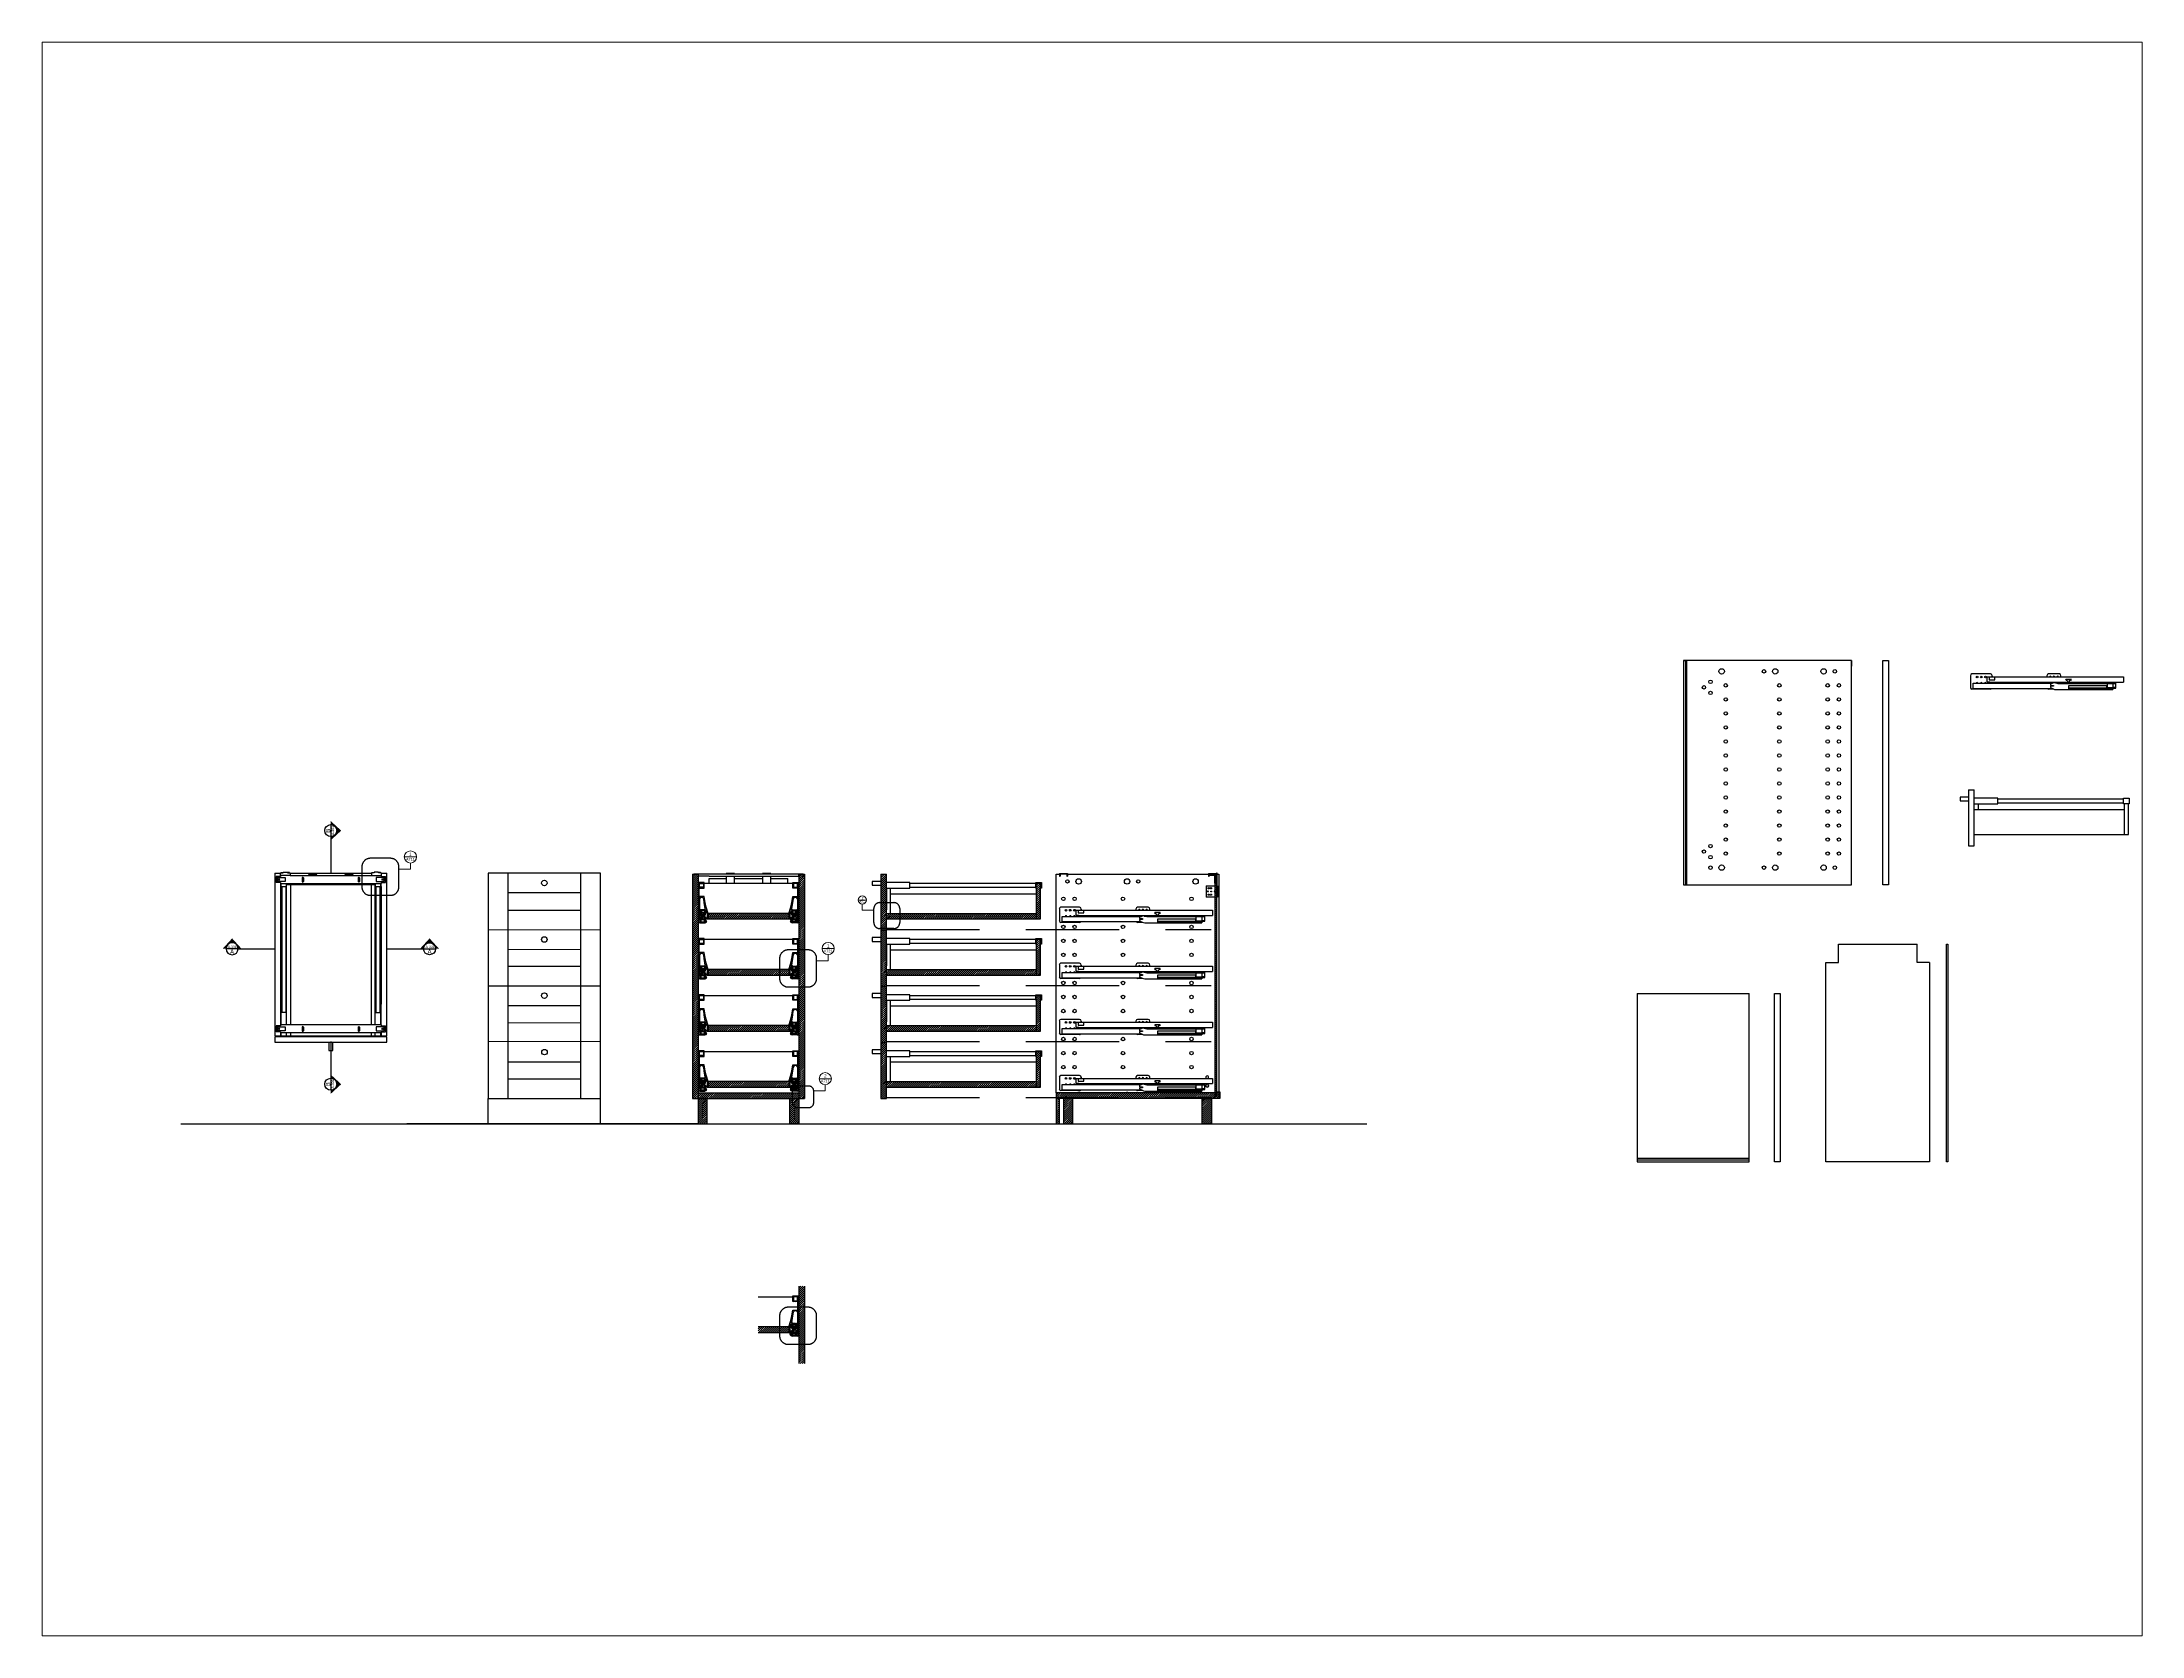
# Paper-space layout 'Layout1' of a CAD drawing. Header units: millimetres. Extents: x 26 to 231, y 20 to 176.
# The model-space entities are those that its viewports show. They can reach past a viewport. Long polylines and large blocks are cut down to what shows.
import ezdxf
from ezdxf.enums import TextEntityAlignment as Align

# ---------------------------------------------------------------- set-up
doc = ezdxf.new("R2010")
doc.units = ezdxf.units.MM
for name, pattern in [('CENTERX2', [4, 2.5, -0.5, 0.5, -0.5]), ('HIDDEN', [0.375, 0.25, -0.125]), ('TRATTOPUNTO', [25.4, 12.7, -6.35, 0, -6.35])]:
    doc.linetypes.add(name, pattern=pattern)
doc.layers.add('A-ANNO-SYMB', color=3, linetype='Continuous', lineweight=15)
for name, color, linetype in [('FINESTRE', 4, 'Continuous'), ('G-ANNO-LOGO', 3, 'Continuous'), ('layer', 30, 'Continuous'), ('linee sezionate', 4, 'Continuous'), ('prospetti', 2, 'Continuous'), ('simboli', 6, 'Continuous'), ('simboli tratteggiati', 1, 'Continuous'), ('viti', 5, 'Continuous')]:
    doc.layers.add(name, color=color, linetype=linetype)
doc.styles.add('ARIAL', font='arial.ttf')
doc.styles.get("Standard").update_dxf_attribs({"font": 'arial.ttf'})

# ---------------------------------------------------------------- blocks, each defined once
blk = doc.blocks.new('section plan')
h = blk.add_hatch(color=256)
h.dxf.hatch_style = 1
h.paths.add_polyline_path([(56.9, 0.3), (46.3, 0.3, -1), (10.7, 0.3), (0.1, 0.3), (28.5, -30.6)])
blk.add_line((46.3, 0.3), (10.7, 0.3))
blk.add_circle((28.5, 0.3), 17.8)
at = {"style": 'ARIAL'}
for tag, height, p in [('A', 13, (28.4, 8.6)), ('A-301', 7, (29, -5.7))]:
    blk.add_attdef(tag, text='', height=height, dxfattribs=at).set_placement(p, align=Align.MIDDLE_CENTER)
blk = doc.blocks.new('DETAGLI')
at = {"layer": 'A-ANNO-SYMB', "linetype": 'Continuous'}
blk.add_line((486.7, 356.2), (504.8, 356.2), dxfattribs=at)
blk.add_circle((495.7, 356.2), 9.05, dxfattribs=at)
for tag, p in [('SEZIONE', (495.7, 354.7)), ('TAVOLA', (495.7, 362.8))]:
    blk.add_attdef(tag, text='', height=5, dxfattribs=at).set_placement(p, align=Align.TOP_CENTER)

msp = doc.modelspace()

# ---------------------------------------------------------------- hatches: boundary and pattern name
at = {"layer": 'G-ANNO-LOGO'}
h = msp.add_hatch(dxfattribs=at)
h.set_pattern_fill('ANSI31', color=256, scale=0.16)
h.paths.add_polyline_path([(2819.84, 1001.99), (2817.85, 1001.99), (2817.85, 921.99), (2819.84, 921.99)])
h = msp.add_hatch(dxfattribs=at)
h.set_pattern_fill('ANSI31', color=256, scale=0.16)
h.paths.add_polyline_path([(2855.85, 918.73), (2855.18, 918.73, -0.414214), (2853.44, 920.47), (2853.44, 921.99), (2852.56, 921.99), (2852.56, 912.97), (2855.85, 912.97)])
h.paths.add_polyline_path([(2823.13, 921.99), (2819.85, 921.99), (2819.85, 912.97), (2823.13, 912.97)])
h.paths.add_polyline_path([(2855.85, 921.99), (2853.44, 921.99), (2853.44, 920.47, 0.414214), (2855.18, 918.73), (2855.85, 918.73)])
h.paths.add_polyline_path([(2855.85, 923.99), (2853.44, 923.99), (2853.44, 921.99), (2855.85, 921.99)])
h.paths.add_polyline_path([(2857.85, 926.4), (2855.85, 926.4), (2855.85, 921.99), (2857.85, 921.99)])
h.paths.add_polyline_path([(2853.44, 923.99), (2819.85, 923.99), (2819.85, 921.99), (2823.13, 921.99), (2853.44, 921.99)])
h.paths.add_polyline_path([(2852.26, 927.99), (2823.43, 927.99), (2823.43, 925.99), (2852.26, 926)])
h.paths.add_polyline_path([(2852.25, 947.99), (2823.43, 947.99), (2823.43, 945.99), (2852.25, 946)])
h.paths.add_polyline_path([(2848.94, 967.99), (2823.43, 967.99), (2823.43, 965.99), (2848.94, 966)])
h.paths.add_polyline_path([(2852.26, 987.99), (2823.43, 987.99), (2823.43, 985.99), (2852.26, 986)])
h.paths.add_polyline_path([(2822.04, 998.99), (2820.04, 998.99), (2820.04, 996.99), (2822.04, 996.99)])
h.paths.add_polyline_path([(2821.74, 998.69), (2821.74, 997.29), (2820.34, 997.29), (2820.34, 998.69)], flags=16)
h.paths.add_polyline_path([(2855.64, 998.99), (2853.64, 998.99), (2853.64, 996.99), (2855.64, 996.99), (2855.64, 997.2)])
h.paths.add_polyline_path([(2855.34, 998.69), (2855.34, 997.29), (2853.94, 997.29), (2853.94, 998.69)], flags=16)
h.paths.add_polyline_path([(2853.42, 989.04), (2855.04, 989.04, -0.372092), (2855.34, 988.75), (2855.34, 985.99), (2855.54, 985.99), (2855.54, 993.99), (2853.64, 993.99), (2853.35, 991.86), (2852.95, 990.25), (2852.26, 987.99), (2852.56, 987.99), (2853.02, 988.73, -0.187371)])
h.paths.add_polyline_path([(2853.31, 989.56), (2853.65, 991.86), (2853.84, 993.2, -0.314602), (2854.62, 993.69, -0.378404), (2855.34, 993.2), (2855.34, 989.49, -0.372092), (2855.04, 989.21), (2853.62, 989.21, -0.430278)], flags=16)
h.paths.add_polyline_path([(2852.56, 987.99), (2852.26, 987.99), (2852.26, 986), (2852.56, 986)], flags=17)
h.paths.add_polyline_path([(2822.74, 990.25), (2822.34, 991.86), (2822.05, 993.99), (2820.15, 993.99), (2820.15, 985.99), (2820.35, 985.99), (2820.35, 988.75, -0.372092), (2820.65, 989.04), (2822.27, 989.04, -0.18636), (2822.67, 988.74), (2823.13, 987.99), (2823.13, 985.99), (2823.43, 985.99), (2823.43, 987.99)])
h.paths.add_polyline_path([(2822.08, 989.21), (2820.65, 989.21, -0.372092), (2820.35, 989.49), (2820.35, 993.2, -0.378404), (2821.07, 993.69, -0.314602), (2821.85, 993.2), (2822.04, 991.86), (2822.38, 989.56, -0.430278)], flags=16)
h.paths.add_polyline_path([(2855.64, 978.99), (2853.64, 978.99), (2853.64, 976.99), (2855.64, 976.99)])
h.paths.add_polyline_path([(2855.34, 978.69), (2855.34, 977.29), (2853.94, 977.29), (2853.94, 978.69)], flags=16)
h.paths.add_polyline_path([(2822.04, 978.99), (2820.04, 978.99), (2820.04, 976.99), (2822.04, 976.99)])
h.paths.add_polyline_path([(2820.34, 978.69), (2821.74, 978.69), (2821.74, 977.29), (2820.34, 977.29)], flags=16)
h.paths.add_polyline_path([(2822.74, 970.25), (2822.33, 971.86), (2822.04, 973.99), (2820.14, 973.99), (2820.14, 965.99), (2820.34, 965.99), (2820.34, 968.75, -0.372092), (2820.65, 969.04), (2822.27, 969.04, -0.18636), (2822.67, 968.74), (2823.13, 967.99), (2823.13, 965.99), (2823.43, 965.99), (2823.43, 967.99)])
h.paths.add_polyline_path([(2822.07, 969.21), (2820.65, 969.21, -0.372092), (2820.34, 969.49), (2820.34, 973.2, -0.378404), (2821.06, 973.69, -0.314602), (2821.85, 973.2), (2822.03, 971.86), (2822.38, 969.56, -0.430278)], flags=16)
h.paths.add_polyline_path([(2852.26, 967.99), (2848.94, 967.99), (2848.94, 966), (2852.26, 966)])
h.paths.add_polyline_path([(2852.56, 967.99), (2852.26, 967.99), (2852.26, 966), (2852.56, 966)])
h.paths.add_polyline_path([(2855.54, 953.99), (2853.64, 953.99), (2853.35, 951.86), (2852.95, 950.25), (2852.25, 947.99), (2852.55, 947.99), (2853.01, 948.73, -0.187371), (2853.42, 949.04), (2855.01, 949.04, -0.398329), (2855.34, 948.75), (2855.34, 945.99), (2855.54, 945.99)])
h.paths.add_polyline_path([(2853.31, 949.56), (2853.65, 951.86), (2853.83, 953.2, -0.314602), (2854.62, 953.69, -0.378404), (2855.34, 953.2), (2855.34, 949.49, -0.372092), (2855.04, 949.21), (2853.61, 949.21, -0.430278)], flags=16)
h.paths.add_polyline_path([(2852.55, 947.99), (2852.25, 947.99), (2852.25, 947.99), (2852.25, 946), (2852.55, 946)])
h.paths.add_polyline_path([(2822.73, 950.25), (2822.33, 951.86), (2822.04, 953.99), (2820.14, 953.99), (2820.14, 945.99), (2820.34, 945.99), (2820.34, 948.75, -0.372092), (2820.64, 949.04), (2822.26, 949.04, -0.18636), (2822.66, 948.74), (2823.13, 947.99), (2823.13, 945.99), (2823.43, 945.99), (2823.43, 947.99)])
h.paths.add_polyline_path([(2822.37, 949.56, -0.430278), (2822.07, 949.21), (2820.64, 949.21, -0.372092), (2820.34, 949.49), (2820.34, 953.2, -0.378404), (2821.06, 953.69, -0.314602), (2821.85, 953.2), (2822.03, 951.86)], flags=16)
h.paths.add_polyline_path([(2822.05, 958.99), (2820.05, 958.99), (2820.05, 956.99), (2822.05, 956.99)])
h.paths.add_polyline_path([(2820.35, 958.69), (2821.75, 958.69), (2821.75, 957.29), (2820.35, 957.29)], flags=16)
h.paths.add_polyline_path([(2855.65, 958.99), (2853.65, 958.99), (2853.65, 956.99), (2855.65, 956.99)])
h.paths.add_polyline_path([(2855.35, 957.29), (2853.95, 957.29), (2853.95, 958.69), (2855.35, 958.69)], flags=16)
h.paths.add_polyline_path([(2855.65, 938.99), (2853.65, 938.99), (2853.65, 936.99), (2855.65, 936.99)])
h.paths.add_polyline_path([(2853.95, 938.69), (2855.35, 938.69), (2855.35, 937.29), (2853.95, 937.29)], flags=16)
h.paths.add_polyline_path([(2822.05, 938.99), (2820.05, 938.99), (2820.05, 936.99), (2822.05, 936.99)])
h.paths.add_polyline_path([(2820.35, 938.69), (2821.75, 938.69), (2821.75, 937.29), (2820.35, 937.29)], flags=16)
h.paths.add_polyline_path([(2822.74, 930.25), (2822.34, 931.86), (2822.05, 933.99), (2820.15, 933.99), (2820.15, 925.99), (2820.35, 925.99), (2820.35, 928.75, -0.372092), (2820.65, 929.04), (2822.27, 929.04, -0.18636), (2822.67, 928.74), (2823.13, 927.99), (2823.13, 925.99), (2823.43, 925.99), (2823.43, 927.99)])
h.paths.add_polyline_path([(2822.08, 929.21), (2820.65, 929.21, -0.372092), (2820.35, 929.49), (2820.35, 933.2, -0.378404), (2821.07, 933.69, -0.314602), (2821.85, 933.2), (2822.04, 931.86), (2822.38, 929.56, -0.430278)], flags=16)
h.paths.add_polyline_path([(2852.56, 927.99), (2852.26, 927.99), (2852.26, 926), (2852.56, 926)])
h.paths.add_polyline_path([(2855.54, 933.99), (2853.64, 933.99), (2853.35, 931.86), (2852.95, 930.25), (2852.26, 927.99), (2852.56, 927.99), (2853.02, 928.73, -0.187371), (2853.42, 929.04), (2855.01, 929.04, -0.398329), (2855.34, 928.75), (2855.34, 926.4), (2855.54, 926.4)])
h.paths.add_polyline_path([(2853.31, 929.56), (2853.65, 931.86), (2853.84, 933.2, -0.314602), (2854.62, 933.69, -0.378404), (2855.34, 933.2), (2855.34, 929.49, -0.372092), (2855.04, 929.21), (2853.62, 929.21, -0.430278)], flags=16)
h.paths.add_polyline_path([(2857.85, 961.76), (2855.85, 961.76), (2855.85, 926.4), (2857.85, 926.4)])
h.paths.add_polyline_path([(2857.85, 974.96), (2855.84, 974.96), (2855.85, 961.76), (2857.85, 961.76)])
h.paths.add_polyline_path([(2857.85, 1001.99), (2855.85, 1001.99), (2855.85, 1001.31), (2855.84, 997.46), (2855.84, 990.06), (2855.85, 990.06), (2855.85, 985.01), (2855.85, 974.96), (2857.85, 974.96)])
h = msp.add_hatch(dxfattribs=at)
h.set_pattern_fill('ANSI31', color=256, scale=0.16)
h.paths.add_polyline_path([(3003, 921.98), (2999.72, 921.98), (2999.72, 912.97), (3003, 912.97)])
h.paths.add_polyline_path([(2953.57, 921.99), (2950.28, 921.99), (2950.28, 912.97), (2953.57, 912.97)])
h.paths.add_polyline_path([(2948.64, 921.99), (2947.64, 921.99), (2947.64, 912.97), (2948.64, 912.97)])
h.paths.add_polyline_path([(3004.34, 923.99), (2947.64, 923.99), (2947.64, 921.99), (2948.64, 921.99), (3005.64, 921.99), (3005.64, 923.99), (3004.89, 923.99), (3004.89, 922.77), (3004.84, 922.77), (3004.34, 922.77), (3004.34, 922.82)])
h.paths.add_polyline_path([(3004.84, 1000.46), (3004.39, 1000.46), (3004.39, 922.82), (3004.84, 922.82)])
h.paths.add_polyline_path([(2942.03, 996.99), (2942.03, 998.74), (2940.53, 998.74), (2940.53, 996.99), (2940.53, 985.99), (2942.03, 985.99)])
h.paths.add_polyline_path([(2940.53, 987.99), (2891.8, 987.99), (2891.8, 985.99), (2940.53, 985.99)])
h.paths.add_polyline_path([(2891.8, 987.99), (2887.03, 987.99), (2887.03, 985.99), (2891.8, 985.99)])
h.paths.add_polyline_path([(2887.03, 991.82), (2885.03, 991.82), (2885.03, 982.58), (2887.03, 982.58)])
h.paths.add_polyline_path([(2887.03, 996.99), (2887.03, 1001.99), (2885.03, 1001.99), (2885.03, 991.82), (2887.03, 991.82)])
h.paths.add_polyline_path([(2887.03, 982.29), (2887.03, 982.58), (2885.03, 982.58), (2885.03, 981.99), (2887.03, 981.99)])
h.paths.add_polyline_path([(2887.03, 981.99), (2885.03, 981.99), (2885.03, 961.99), (2887.03, 961.99), (2887.03, 962.29)])
h.paths.add_polyline_path([(2887.03, 956.99), (2887.03, 961.99), (2885.03, 961.99), (2885.03, 941.99), (2887.03, 941.99), (2887.03, 942.29), (2887.03, 956.69)])
h.paths.add_polyline_path([(2887.03, 941.99), (2885.03, 941.99), (2885.03, 921.99), (2887.03, 921.99)])
h.paths.add_polyline_path([(2940.53, 927.99), (2887.03, 927.99), (2887.03, 925.99), (2940.53, 925.99)])
h.paths.add_polyline_path([(2942.03, 936.99), (2942.03, 938.74), (2940.53, 938.74), (2940.53, 936.99), (2940.53, 925.99), (2942.03, 925.99)])
h.paths.add_polyline_path([(2940.53, 947.99), (2887.03, 947.99), (2887.03, 945.99), (2940.53, 945.99)])
h.paths.add_polyline_path([(2942.03, 956.99), (2942.03, 958.74), (2940.53, 958.74), (2940.53, 956.99), (2940.53, 945.99), (2942.03, 945.99)])
h.paths.add_polyline_path([(2940.53, 967.99), (2887.03, 967.99), (2887.03, 965.99), (2940.53, 965.99)])
h.paths.add_polyline_path([(2942.03, 976.99), (2942.03, 978.74), (2940.53, 978.74), (2940.53, 976.99), (2940.53, 965.99), (2942.03, 965.99)])
h = msp.add_hatch(dxfattribs=at)
h.set_pattern_fill('ANSI31', color=256, scale=0.16)
h.paths.add_polyline_path([(2855.54, 973.99), (2853.64, 973.99), (2853.35, 971.86), (2852.95, 970.25), (2852.26, 967.99), (2852.56, 967.99), (2853.02, 968.73, -0.187371), (2853.42, 969.04), (2855.01, 969.04, -0.398329), (2855.34, 968.75), (2855.34, 965.99), (2855.54, 965.99)])
h.paths.add_polyline_path([(2853.31, 969.56), (2853.65, 971.86), (2853.84, 973.2, -0.314602), (2854.62, 973.69, -0.378404), (2855.34, 973.2), (2855.34, 969.49, -0.372092), (2855.04, 969.21), (2853.64, 969.21, -0.457628)], flags=16)
h = msp.add_hatch(dxfattribs=at)
h.set_pattern_fill('ANSI31', color=256, scale=0.16)
h.paths.add_polyline_path([(2857.85, 834.3), (2855.85, 834.3), (2855.85, 827.46), (2857.85, 827.46)])
h.paths.add_polyline_path([(2857.85, 847.5), (2855.84, 847.5), (2855.85, 834.3), (2857.85, 834.3)])
h.paths.add_polyline_path([(2852.26, 840.53), (2848.94, 840.53), (2848.94, 838.54), (2852.26, 838.54)])
h.paths.add_polyline_path([(2848.94, 840.53), (2841.34, 840.53), (2841.34, 838.54), (2848.94, 838.54)])
h.paths.add_polyline_path([(2855.64, 851.53), (2853.64, 851.53), (2853.64, 849.53), (2855.64, 849.53)])
h.paths.add_polyline_path([(2855.34, 849.83), (2853.94, 849.83), (2853.94, 851.23), (2855.34, 851.23)], flags=16)
h.paths.add_polyline_path([(2857.85, 855.04), (2855.84, 855.04), (2855.84, 847.5), (2857.85, 847.5)])
h = msp.add_hatch(dxfattribs=at)
h.set_pattern_fill('ANSI31', color=256, scale=0.16)
h.paths.add_polyline_path([(2853.58, 841.75, -0.398867), (2853.31, 842.1), (2853.65, 844.4), (2853.84, 845.74, -0.203536), (2854.37, 846.21, -0.37701), (2855.34, 845.74), (2855.34, 842.04, -0.372092), (2855.04, 841.75), (2854.64, 841.75), (2854.64, 841.58), (2855.01, 841.58, -0.398329), (2855.34, 841.3), (2855.34, 838.53), (2855.54, 838.53), (2855.54, 846.53), (2853.64, 846.53), (2853.35, 844.4), (2852.95, 842.79), (2852.26, 840.53), (2852.56, 840.53), (2853.02, 841.28, -0.187371), (2853.42, 841.58), (2853.58, 841.58)])
h = msp.add_hatch(dxfattribs=at)
h.set_pattern_fill('ANSI31', color=256, scale=0.16)
h.paths.add_polyline_path([(2852.56, 840.53), (2852.26, 840.53), (2852.26, 838.54), (2852.56, 838.54)])

# ---------------------------------------------------------------- linework, layer by layer
for p, q in [((2668.81, 1002.3), (2670.81, 1002.3)), ((2706.81, 1002.3), (2708.81, 1002.3)), ((2855.85, 1001.99), (2857.85, 1001.99)), ((2942.33, 998.99), (2942.33, 996.99)), ((3004.84, 997.46), (3004.84, 994.19)), ((2819.85, 990.06), (2819.85, 985.01)), ((2819.85, 990.06), (2819.85, 985.01)), ((2855.85, 990.06), (2855.85, 985.01)), ((2855.85, 990.06), (2855.85, 985.01)), ((2855.84, 970.06), (2855.84, 965.01)), ((2855.84, 970.06), (2855.84, 965.01)), ((2887.03, 961.99), (2887.03, 962.29)), ((2855.84, 950.06), (2855.84, 945.01)), ((2855.84, 950.06), (2855.84, 945.01)), ((2855.85, 930.06), (2855.85, 925.01)), ((2855.85, 930.06), (2855.85, 925.01)), ((2855.84, 842.61), (2855.84, 837.55))]:
    msp.add_line(p, q)
for centre in [(2950.18, 983.17), (2954.18, 983.17), (2950.18, 963.17), (2954.18, 963.17)]:
    msp.add_circle(centre, 0.614)
at = {"layer": 'A-ANNO-SYMB'}
for p, q in [((2717.21, 1005.93), (2717.21, 1003.73)), ((2717.21, 1003.73), (2713.1, 1003.73)), ((2878.44, 991.3), (2878.44, 989.1)), ((2878.44, 989.1), (2882.56, 989.1)), ((2866.25, 971.06), (2862.14, 971.06)), ((2866.25, 973.26), (2866.25, 971.06)), ((2865.23, 924.65), (2861.11, 924.65)), ((2865.23, 926.85), (2865.23, 924.65))]:
    msp.add_line(p, q, dxfattribs=at)
at = {"layer": 'FINESTRE'}
for p, q in [((2820.49, 985.45), (2820.49, 986.24)), ((2820.6, 985.46), (2820.6, 986.24)), ((2820.62, 988.48), (2820.62, 987.69)), ((2820.73, 988.48), (2820.73, 987.69)), ((2820.79, 986.02), (2820.79, 986.39)), ((2820.79, 985.57), (2820.79, 985.19)), ((2820.83, 988.34), (2820.83, 988.71)), ((2820.83, 987.89), (2820.83, 987.52)), ((2820.92, 986.78), (2821.45, 986.9)), ((2820.92, 984.92), (2822.26, 984.92)), ((2820.94, 986.66), (2821.47, 986.79)), ((2820.94, 985.03), (2822.25, 985.03)), ((2820.99, 986.39), (2820.99, 986.02)), ((2820.99, 985.19), (2820.99, 985.57)), ((2821.03, 988.71), (2821.03, 988.34)), ((2821.03, 987.52), (2821.03, 987.89)), ((2822.11, 989.01), (2821.05, 989.01)), ((2821.05, 987.16), (2821.41, 987.16)), ((2822.1, 988.9), (2821.07, 988.9)), ((2821.07, 987.27), (2821.41, 987.27)), ((2821.41, 987.27), (2821.41, 987.16)), ((2821.47, 986.79), (2821.45, 986.9)), ((2821.69, 986.68), (2821.7, 986.79)), ((2822.25, 986.66), (2821.69, 986.68)), ((2822.26, 986.78), (2821.7, 986.79)), ((2821.74, 987.27), (2822.1, 987.27)), ((2821.74, 987.27), (2821.74, 987.16)), ((2821.74, 987.16), (2822.11, 987.16)), ((2822.14, 988.71), (2822.14, 988.34)), ((2822.14, 987.52), (2822.14, 987.89)), ((2822.19, 986.39), (2822.19, 986.02)), ((2822.19, 985.19), (2822.19, 985.57)), ((2822.34, 988.34), (2822.34, 988.71)), ((2822.34, 987.89), (2822.34, 987.52)), ((2822.4, 986.02), (2822.4, 986.39)), ((2822.4, 985.57), (2822.4, 985.19)), ((2822.43, 987.69), (2822.43, 988.48)), ((2822.54, 987.69), (2822.54, 988.48)), ((2822.58, 985.46), (2822.58, 986.24)), ((2822.69, 985.45), (2822.69, 986.24)), ((2853, 985.45), (2853, 986.24)), ((2853.11, 985.46), (2853.11, 986.24)), ((2853.15, 987.69), (2853.15, 988.48)), ((2853.26, 987.69), (2853.26, 988.48)), ((2853.3, 986.02), (2853.3, 986.39)), ((2853.3, 985.57), (2853.3, 985.19)), ((2853.35, 988.34), (2853.35, 988.71)), ((2853.35, 987.89), (2853.35, 987.52)), ((2853.43, 986.78), (2853.99, 986.79)), ((2854.77, 984.92), (2853.43, 984.92)), ((2853.45, 986.66), (2854, 986.68)), ((2854.75, 985.03), (2853.45, 985.03)), ((2853.5, 986.39), (2853.5, 986.02)), ((2853.5, 985.19), (2853.5, 985.57)), ((2853.56, 988.71), (2853.56, 988.34)), ((2853.56, 987.52), (2853.56, 987.89)), ((2853.58, 989.01), (2854.64, 989.01)), ((2853.95, 987.16), (2853.58, 987.16)), ((2853.6, 988.9), (2854.62, 988.9)), ((2853.95, 987.27), (2853.6, 987.27)), ((2853.95, 987.27), (2853.95, 987.16)), ((2854, 986.68), (2853.99, 986.79)), ((2854.22, 986.79), (2854.24, 986.9)), ((2854.75, 986.66), (2854.22, 986.79)), ((2854.77, 986.78), (2854.24, 986.9)), ((2854.62, 987.27), (2854.28, 987.27)), ((2854.28, 987.27), (2854.28, 987.16)), ((2854.64, 987.16), (2854.28, 987.16)), ((2854.66, 988.71), (2854.66, 988.34)), ((2854.66, 987.52), (2854.66, 987.89)), ((2854.7, 986.39), (2854.7, 986.02)), ((2854.7, 985.19), (2854.7, 985.57)), ((2854.86, 988.34), (2854.86, 988.71)), ((2854.86, 987.89), (2854.86, 987.52)), ((2854.9, 986.02), (2854.9, 986.39)), ((2854.9, 985.57), (2854.9, 985.19)), ((2854.96, 988.48), (2854.96, 987.69)), ((2855.07, 988.48), (2855.07, 987.69)), ((2855.09, 985.46), (2855.09, 986.24)), ((2855.2, 985.45), (2855.2, 986.24)), ((2820.62, 968.48), (2820.62, 967.69)), ((2820.73, 968.48), (2820.73, 967.69)), ((2820.82, 968.34), (2820.82, 968.71)), ((2820.82, 967.89), (2820.82, 967.52)), ((2820.92, 966.78), (2821.45, 966.9)), ((2820.93, 966.66), (2821.47, 966.79)), ((2821.03, 968.71), (2821.03, 968.34)), ((2821.03, 967.52), (2821.03, 967.89)), ((2822.11, 969.01), (2821.05, 969.01)), ((2821.05, 967.16), (2821.41, 967.16)), ((2822.09, 968.9), (2821.07, 968.9)), ((2821.07, 967.27), (2821.41, 967.27)), ((2821.41, 967.27), (2821.41, 967.16)), ((2821.47, 966.79), (2821.45, 966.9)), ((2821.69, 966.68), (2821.69, 966.79)), ((2822.26, 966.78), (2821.69, 966.79)), ((2822.24, 966.66), (2821.69, 966.68)), ((2821.74, 967.27), (2822.09, 967.27)), ((2821.74, 967.27), (2821.74, 967.16)), ((2821.74, 967.16), (2822.11, 967.16)), ((2822.13, 968.71), (2822.13, 968.34)), ((2822.13, 967.52), (2822.13, 967.89)), ((2822.34, 968.34), (2822.34, 968.71)), ((2822.34, 967.89), (2822.34, 967.52)), ((2822.43, 967.69), (2822.43, 968.48)), ((2822.54, 967.69), (2822.54, 968.48)), ((2853.15, 967.69), (2853.15, 968.48)), ((2853.26, 967.69), (2853.26, 968.48)), ((2853.35, 968.34), (2853.35, 968.71)), ((2853.35, 967.89), (2853.35, 967.52)), ((2853.43, 966.78), (2853.99, 966.79)), ((2853.44, 966.66), (2853.99, 966.68)), ((2853.55, 968.71), (2853.55, 968.34)), ((2853.55, 967.52), (2853.55, 967.89)), ((2853.58, 969.01), (2854.63, 969.01)), ((2853.95, 967.16), (2853.58, 967.16)), ((2853.59, 968.9), (2854.62, 968.9)), ((2853.95, 967.27), (2853.59, 967.27)), ((2853.95, 967.27), (2853.95, 967.16)), ((2853.99, 966.68), (2853.99, 966.79)), ((2854.22, 966.79), (2854.24, 966.9)), ((2854.75, 966.66), (2854.22, 966.79)), ((2854.77, 966.78), (2854.24, 966.9)), ((2854.62, 967.27), (2854.28, 967.27)), ((2854.28, 967.27), (2854.28, 967.16)), ((2854.63, 967.16), (2854.28, 967.16)), ((2854.66, 968.71), (2854.66, 968.34)), ((2854.66, 967.52), (2854.66, 967.89)), ((2854.86, 968.34), (2854.86, 968.71)), ((2854.86, 967.89), (2854.86, 967.52)), ((2854.96, 968.48), (2854.96, 967.69)), ((2855.07, 968.48), (2855.07, 967.69)), ((2820.49, 965.45), (2820.49, 966.24)), ((2820.6, 965.46), (2820.6, 966.24)), ((2820.78, 966.02), (2820.78, 966.39)), ((2820.78, 965.57), (2820.78, 965.19)), ((2820.92, 964.92), (2822.26, 964.92)), ((2820.93, 965.03), (2822.24, 965.03)), ((2820.99, 966.39), (2820.99, 966.02)), ((2820.99, 965.19), (2820.99, 965.57)), ((2822.19, 966.39), (2822.19, 966.02)), ((2822.19, 965.19), (2822.19, 965.57)), ((2822.39, 966.02), (2822.39, 966.39)), ((2822.39, 965.57), (2822.39, 965.19)), ((2822.58, 965.46), (2822.58, 966.24)), ((2822.69, 965.45), (2822.69, 966.24)), ((2853, 965.45), (2853, 966.24)), ((2853.11, 965.46), (2853.11, 966.24)), ((2853.29, 966.02), (2853.29, 966.39)), ((2853.29, 965.57), (2853.29, 965.19)), ((2854.77, 964.92), (2853.43, 964.92)), ((2854.75, 965.03), (2853.44, 965.03)), ((2853.5, 966.39), (2853.5, 966.02)), ((2853.5, 965.19), (2853.5, 965.57)), ((2854.7, 966.39), (2854.7, 966.02)), ((2854.7, 965.19), (2854.7, 965.57)), ((2854.9, 966.02), (2854.9, 966.39)), ((2854.9, 965.57), (2854.9, 965.19)), ((2855.09, 965.46), (2855.09, 966.24)), ((2855.2, 965.45), (2855.2, 966.24)), ((2820.48, 945.45), (2820.48, 946.24)), ((2820.59, 945.46), (2820.59, 946.24)), ((2820.62, 948.48), (2820.62, 947.69)), ((2820.73, 948.48), (2820.73, 947.69)), ((2820.78, 946.02), (2820.78, 946.39)), ((2820.78, 945.57), (2820.78, 945.19)), ((2820.82, 948.34), (2820.82, 948.71)), ((2820.82, 947.89), (2820.82, 947.52)), ((2820.92, 946.78), (2821.44, 946.9)), ((2820.92, 944.92), (2822.25, 944.92)), ((2820.93, 946.66), (2821.47, 946.79)), ((2820.93, 945.03), (2822.24, 945.03)), ((2820.98, 946.39), (2820.98, 946.02)), ((2820.98, 945.19), (2820.98, 945.57)), ((2821.02, 948.71), (2821.02, 948.34)), ((2821.02, 947.52), (2821.02, 947.89)), ((2822.1, 949.01), (2821.05, 949.01)), ((2821.05, 947.16), (2821.41, 947.16)), ((2822.09, 948.9), (2821.06, 948.9)), ((2821.06, 947.27), (2821.41, 947.27)), ((2821.41, 947.27), (2821.41, 947.16)), ((2821.47, 946.79), (2821.44, 946.9)), ((2821.69, 946.68), (2821.69, 946.79)), ((2822.25, 946.78), (2821.69, 946.79)), ((2822.24, 946.66), (2821.69, 946.68)), ((2821.74, 947.27), (2822.09, 947.27)), ((2821.74, 947.27), (2821.74, 947.16)), ((2821.74, 947.16), (2822.1, 947.16)), ((2822.13, 948.71), (2822.13, 948.34)), ((2822.13, 947.52), (2822.13, 947.89)), ((2822.19, 946.39), (2822.19, 946.02)), ((2822.19, 945.19), (2822.19, 945.57)), ((2822.33, 948.34), (2822.33, 948.71)), ((2822.33, 947.89), (2822.33, 947.52)), ((2822.39, 946.02), (2822.39, 946.39)), ((2822.39, 945.57), (2822.39, 945.19)), ((2822.42, 947.69), (2822.42, 948.48)), ((2822.54, 947.69), (2822.54, 948.48)), ((2822.57, 945.46), (2822.57, 946.24)), ((2822.69, 945.45), (2822.69, 946.24)), ((2852.99, 945.45), (2852.99, 946.24)), ((2853.1, 945.46), (2853.1, 946.24)), ((2853.14, 947.69), (2853.14, 948.48)), ((2853.25, 947.69), (2853.25, 948.48)), ((2853.29, 946.02), (2853.29, 946.39)), ((2853.29, 945.57), (2853.29, 945.19)), ((2853.35, 948.34), (2853.35, 948.71)), ((2853.35, 947.89), (2853.35, 947.52)), ((2853.42, 946.78), (2853.99, 946.79)), ((2854.76, 944.92), (2853.42, 944.92)), ((2853.44, 946.66), (2853.99, 946.68)), ((2854.75, 945.03), (2853.44, 945.03)), ((2853.49, 946.39), (2853.49, 946.02)), ((2853.49, 945.19), (2853.49, 945.57)), ((2853.55, 948.71), (2853.55, 948.34)), ((2853.55, 947.52), (2853.55, 947.89)), ((2853.57, 949.01), (2854.63, 949.01)), ((2853.94, 947.16), (2853.57, 947.16)), ((2853.59, 948.9), (2854.62, 948.9)), ((2853.94, 947.27), (2853.59, 947.27)), ((2853.94, 947.27), (2853.94, 947.16)), ((2853.99, 946.68), (2853.99, 946.79)), ((2854.21, 946.79), (2854.24, 946.9)), ((2854.75, 946.66), (2854.21, 946.79)), ((2854.76, 946.78), (2854.24, 946.9)), ((2854.62, 947.27), (2854.27, 947.27)), ((2854.27, 947.27), (2854.27, 947.16)), ((2854.63, 947.16), (2854.27, 947.16)), ((2854.66, 948.71), (2854.66, 948.34)), ((2854.66, 947.52), (2854.66, 947.89)), ((2854.7, 946.39), (2854.7, 946.02)), ((2854.7, 945.19), (2854.7, 945.57)), ((2854.86, 948.34), (2854.86, 948.71)), ((2854.86, 947.89), (2854.86, 947.52)), ((2854.9, 946.02), (2854.9, 946.39)), ((2854.9, 945.57), (2854.9, 945.19)), ((2854.95, 948.48), (2854.95, 947.69)), ((2855.06, 948.48), (2855.06, 947.69)), ((2855.08, 945.46), (2855.08, 946.24)), ((2855.19, 945.45), (2855.19, 946.24)), ((2820.49, 925.45), (2820.49, 926.24)), ((2820.6, 925.46), (2820.6, 926.24)), ((2820.62, 928.48), (2820.62, 927.69)), ((2820.73, 928.48), (2820.73, 927.69)), ((2820.79, 926.02), (2820.79, 926.39)), ((2820.79, 925.57), (2820.79, 925.19)), ((2820.83, 928.34), (2820.83, 928.71)), ((2820.83, 927.89), (2820.83, 927.52)), ((2820.92, 926.78), (2821.45, 926.9)), ((2820.92, 924.92), (2822.26, 924.92)), ((2820.94, 926.66), (2821.47, 926.79)), ((2820.94, 925.03), (2822.25, 925.03)), ((2820.99, 926.39), (2820.99, 926.02)), ((2820.99, 925.19), (2820.99, 925.57)), ((2821.03, 928.71), (2821.03, 928.34)), ((2821.03, 927.52), (2821.03, 927.89)), ((2822.11, 929.01), (2821.05, 929.01)), ((2821.05, 927.16), (2821.41, 927.16)), ((2822.1, 928.9), (2821.07, 928.9)), ((2821.07, 927.27), (2821.41, 927.27)), ((2821.41, 927.27), (2821.41, 927.16)), ((2821.47, 926.79), (2821.45, 926.9)), ((2821.69, 926.68), (2821.7, 926.79)), ((2822.25, 926.66), (2821.69, 926.68)), ((2822.26, 926.78), (2821.7, 926.79)), ((2821.74, 927.27), (2822.1, 927.27)), ((2821.74, 927.27), (2821.74, 927.16)), ((2821.74, 927.16), (2822.11, 927.16)), ((2822.14, 928.71), (2822.14, 928.34)), ((2822.14, 927.52), (2822.14, 927.89)), ((2822.19, 926.39), (2822.19, 926.02)), ((2822.19, 925.19), (2822.19, 925.57)), ((2822.34, 928.34), (2822.34, 928.71)), ((2822.34, 927.89), (2822.34, 927.52)), ((2822.4, 926.02), (2822.4, 926.39)), ((2822.4, 925.57), (2822.4, 925.19)), ((2822.43, 927.69), (2822.43, 928.48)), ((2822.54, 927.69), (2822.54, 928.48)), ((2822.58, 925.46), (2822.58, 926.24)), ((2822.69, 925.45), (2822.69, 926.24)), ((2853, 925.45), (2853, 926.24)), ((2853.11, 925.46), (2853.11, 926.24)), ((2853.15, 927.69), (2853.15, 928.48)), ((2853.26, 927.69), (2853.26, 928.48)), ((2853.3, 926.02), (2853.3, 926.39)), ((2853.3, 925.57), (2853.3, 925.19)), ((2853.35, 928.34), (2853.35, 928.71)), ((2853.35, 927.89), (2853.35, 927.52)), ((2853.43, 926.78), (2853.99, 926.79)), ((2854.77, 924.92), (2853.43, 924.92)), ((2853.45, 926.66), (2854, 926.68)), ((2854.75, 925.03), (2853.45, 925.03)), ((2853.5, 926.39), (2853.5, 926.02)), ((2853.5, 925.19), (2853.5, 925.57)), ((2853.56, 928.71), (2853.56, 928.34)), ((2853.56, 927.52), (2853.56, 927.89)), ((2853.58, 929.01), (2854.64, 929.01)), ((2853.95, 927.16), (2853.58, 927.16)), ((2853.6, 928.9), (2854.62, 928.9)), ((2853.95, 927.27), (2853.6, 927.27)), ((2853.95, 927.27), (2853.95, 927.16)), ((2854, 926.68), (2853.99, 926.79)), ((2854.22, 926.79), (2854.24, 926.9)), ((2854.75, 926.66), (2854.22, 926.79)), ((2854.77, 926.78), (2854.24, 926.9)), ((2854.62, 927.27), (2854.28, 927.27)), ((2854.28, 927.27), (2854.28, 927.16)), ((2854.64, 927.16), (2854.28, 927.16)), ((2854.66, 928.71), (2854.66, 928.34)), ((2854.66, 927.52), (2854.66, 927.89)), ((2854.7, 926.39), (2854.7, 926.02)), ((2854.7, 925.19), (2854.7, 925.57)), ((2854.86, 928.34), (2854.86, 928.71)), ((2854.86, 927.89), (2854.86, 927.52)), ((2854.9, 926.02), (2854.9, 926.39)), ((2854.9, 925.57), (2854.9, 925.19)), ((2854.96, 928.48), (2854.96, 927.69)), ((2855.07, 928.48), (2855.07, 927.69)), ((2855.09, 925.46), (2855.09, 926.24)), ((2855.2, 925.45), (2855.2, 926.24)), ((3004.34, 923.99), (3004.34, 922.82)), ((3004.34, 922.82), (3004.34, 922.77)), ((3004.34, 922.77), (3004.84, 922.77)), ((3004.84, 922.77), (3004.89, 922.77)), ((3004.89, 922.77), (3004.89, 923.99)), ((2635.32, 912.97), (3058.42, 912.97)), ((2819.85, 912.97), (2715.98, 912.97)), ((2853.15, 840.23), (2853.15, 841.02)), ((2853.26, 840.23), (2853.26, 841.02)), ((2853.35, 840.89), (2853.35, 841.26)), ((2853.35, 840.44), (2853.35, 840.07)), ((2853.43, 839.32), (2853.99, 839.33)), ((2853.44, 839.21), (2854, 839.22)), ((2853.56, 841.26), (2853.56, 840.89)), ((2853.56, 840.07), (2853.56, 840.44)), ((2853.58, 841.55), (2854.64, 841.55)), ((2853.95, 839.7), (2853.58, 839.7)), ((2853.59, 841.44), (2854.62, 841.44)), ((2853.95, 839.81), (2853.59, 839.81)), ((2853.95, 839.81), (2853.95, 839.7)), ((2854, 839.22), (2853.99, 839.33)), ((2854.22, 839.33), (2854.24, 839.44)), ((2854.75, 839.21), (2854.22, 839.33)), ((2854.77, 839.32), (2854.24, 839.44)), ((2854.62, 839.81), (2854.28, 839.81)), ((2854.28, 839.81), (2854.28, 839.7)), ((2854.64, 839.7), (2854.28, 839.7)), ((2854.8, 840.58), (2854.37, 840.54)), ((2854.66, 841.26), (2854.66, 840.89)), ((2854.66, 840.07), (2854.66, 840.44)), ((2854.86, 840.89), (2854.86, 841.26)), ((2854.86, 840.44), (2854.86, 840.07)), ((2854.96, 841.02), (2854.96, 840.23)), ((2855.07, 841.02), (2855.07, 840.23)), ((2853, 838), (2853, 838.79)), ((2853.11, 838), (2853.11, 838.79)), ((2853.29, 838.56), (2853.29, 838.93)), ((2853.29, 838.11), (2853.29, 837.74)), ((2853.4, 838.41), (2853.83, 838.46)), ((2854.77, 837.47), (2853.43, 837.47)), ((2854.75, 837.58), (2853.44, 837.58)), ((2853.5, 838.93), (2853.5, 838.56)), ((2853.5, 837.74), (2853.5, 838.11)), ((2854.8, 838.41), (2854.37, 838.46)), ((2854.7, 838.93), (2854.7, 838.56)), ((2854.7, 837.74), (2854.7, 838.11)), ((2854.9, 838.56), (2854.9, 838.93)), ((2854.9, 838.11), (2854.9, 837.74)), ((2855.09, 838), (2855.09, 838.79)), ((2855.2, 838), (2855.2, 838.79))]:
    msp.add_line(p, q, dxfattribs=at)
for points in [[(2822.3, 988.22), (2820.88, 988.22, 0.339063), (2820.81, 988.15), (2820.81, 988.08, 0.339063), (2820.88, 988.01), (2821.31, 987.97, -0.363464), (2821.52, 987.76), (2821.52, 987.17)], [(2822.3, 985.69), (2820.88, 985.69, -0.339063), (2820.81, 985.76), (2820.81, 985.83, -0.339063), (2820.88, 985.9), (2821.31, 985.94, 0.363464), (2821.52, 986.15), (2821.52, 987.76)], [(2822.3, 988.22, -0.339063), (2822.37, 988.15), (2822.37, 988.08, -0.339063), (2822.3, 988.01), (2821.87, 987.97, 0.363464), (2821.66, 987.76), (2821.66, 987.17)], [(2822.3, 985.69, 0.339063), (2822.37, 985.76), (2822.37, 985.83, 0.339063), (2822.3, 985.9), (2821.87, 985.94, -0.363464), (2821.66, 986.15), (2821.66, 987.76)], [(2853.39, 988.22, 0.339063), (2853.32, 988.15), (2853.32, 988.08, 0.339063), (2853.39, 988.01), (2853.82, 987.97, -0.363464), (2854.03, 987.76), (2854.03, 987.17)], [(2853.39, 985.69, -0.339063), (2853.32, 985.76), (2853.32, 985.83, -0.339063), (2853.39, 985.9), (2853.82, 985.94, 0.363464), (2854.03, 986.15), (2854.03, 987.76)], [(2853.39, 988.22), (2854.81, 988.22, -0.339063), (2854.88, 988.15), (2854.88, 988.08, -0.339063), (2854.81, 988.01), (2854.38, 987.97, 0.363464), (2854.17, 987.76), (2854.17, 987.17)], [(2853.39, 985.69), (2854.81, 985.69, 0.339063), (2854.88, 985.76), (2854.88, 985.83, 0.339063), (2854.81, 985.9), (2854.38, 985.94, -0.363464), (2854.17, 986.15), (2854.17, 987.76)], [(2822.3, 968.22), (2820.88, 968.22, 0.339063), (2820.81, 968.15), (2820.81, 968.08, 0.339063), (2820.88, 968.01), (2821.31, 967.97, -0.363464), (2821.52, 967.76), (2821.52, 967.17)], [(2822.3, 965.69), (2820.88, 965.69, -0.339063), (2820.81, 965.76), (2820.81, 965.83, -0.339063), (2820.88, 965.9), (2821.31, 965.94, 0.363464), (2821.52, 966.15), (2821.52, 967.76)], [(2822.3, 968.22, -0.339063), (2822.37, 968.15), (2822.37, 968.08, -0.339063), (2822.3, 968.01), (2821.87, 967.97, 0.363464), (2821.66, 967.76), (2821.66, 967.17)], [(2822.3, 965.69, 0.339063), (2822.37, 965.76), (2822.37, 965.83, 0.339063), (2822.3, 965.9), (2821.87, 965.94, -0.363464), (2821.66, 966.15), (2821.66, 967.76)], [(2853.39, 968.22, 0.339063), (2853.31, 968.15), (2853.31, 968.08, 0.339063), (2853.39, 968.01), (2853.82, 967.97, -0.363464), (2854.03, 967.76), (2854.03, 967.17)], [(2853.39, 965.69, -0.339063), (2853.31, 965.76), (2853.31, 965.83, -0.339063), (2853.39, 965.9), (2853.82, 965.94, 0.363464), (2854.03, 966.15), (2854.03, 967.76)], [(2853.39, 968.22), (2854.8, 968.22, -0.339063), (2854.88, 968.15), (2854.88, 968.08, -0.339063), (2854.8, 968.01), (2854.37, 967.97, 0.363464), (2854.17, 967.76), (2854.17, 967.17)], [(2853.39, 965.69), (2854.8, 965.69, 0.339063), (2854.88, 965.76), (2854.88, 965.83, 0.339063), (2854.8, 965.9), (2854.37, 965.94, -0.363464), (2854.17, 966.15), (2854.17, 967.76)], [(2822.29, 948.22), (2820.88, 948.22, 0.339063), (2820.8, 948.15), (2820.8, 948.08, 0.339063), (2820.88, 948.01), (2821.31, 947.97, -0.363464), (2821.52, 947.76), (2821.52, 947.17)], [(2822.29, 945.69), (2820.88, 945.69, -0.339063), (2820.8, 945.76), (2820.8, 945.83, -0.339063), (2820.88, 945.9), (2821.31, 945.94, 0.363464), (2821.52, 946.15), (2821.52, 947.76)], [(2822.29, 948.22, -0.339063), (2822.37, 948.15), (2822.37, 948.08, -0.339063), (2822.29, 948.01), (2821.86, 947.97, 0.363464), (2821.65, 947.76), (2821.65, 947.17)], [(2822.29, 945.69, 0.339063), (2822.37, 945.76), (2822.37, 945.83, 0.339063), (2822.29, 945.9), (2821.86, 945.94, -0.363464), (2821.65, 946.15), (2821.65, 947.76)], [(2853.39, 948.22, 0.339063), (2853.31, 948.15), (2853.31, 948.08, 0.339063), (2853.39, 948.01), (2853.82, 947.97, -0.363464), (2854.03, 947.76), (2854.03, 947.17)], [(2853.39, 945.69, -0.339063), (2853.31, 945.76), (2853.31, 945.83, -0.339063), (2853.39, 945.9), (2853.82, 945.94, 0.363464), (2854.03, 946.15), (2854.03, 947.76)], [(2853.39, 948.22), (2854.8, 948.22, -0.339063), (2854.88, 948.15), (2854.88, 948.08, -0.339063), (2854.8, 948.01), (2854.37, 947.97, 0.363464), (2854.16, 947.76), (2854.16, 947.17)], [(2853.39, 945.69), (2854.8, 945.69, 0.339063), (2854.88, 945.76), (2854.88, 945.83, 0.339063), (2854.8, 945.9), (2854.37, 945.94, -0.363464), (2854.16, 946.15), (2854.16, 947.76)], [(2822.3, 928.22), (2820.88, 928.22, 0.339063), (2820.81, 928.15), (2820.81, 928.08, 0.339063), (2820.88, 928.01), (2821.31, 927.97, -0.363464), (2821.52, 927.76), (2821.52, 927.17)], [(2822.3, 925.69), (2820.88, 925.69, -0.339063), (2820.81, 925.76), (2820.81, 925.83, -0.339063), (2820.88, 925.9), (2821.31, 925.94, 0.363464), (2821.52, 926.15), (2821.52, 927.76)], [(2822.3, 928.22, -0.339063), (2822.37, 928.15), (2822.37, 928.08, -0.339063), (2822.3, 928.01), (2821.87, 927.97, 0.363464), (2821.66, 927.76), (2821.66, 927.17)], [(2822.3, 925.69, 0.339063), (2822.37, 925.76), (2822.37, 925.83, 0.339063), (2822.3, 925.9), (2821.87, 925.94, -0.363464), (2821.66, 926.15), (2821.66, 927.76)], [(2853.39, 928.22, 0.339063), (2853.32, 928.15), (2853.32, 928.08, 0.339063), (2853.39, 928.01), (2853.82, 927.97, -0.363464), (2854.03, 927.76), (2854.03, 927.17)], [(2853.39, 925.69, -0.339063), (2853.32, 925.76), (2853.32, 925.83, -0.339063), (2853.39, 925.9), (2853.82, 925.94, 0.363464), (2854.03, 926.15), (2854.03, 927.76)], [(2853.39, 928.22), (2854.81, 928.22, -0.339063), (2854.88, 928.15), (2854.88, 928.08, -0.339063), (2854.81, 928.01), (2854.38, 927.97, 0.363464), (2854.17, 927.76), (2854.17, 927.17)], [(2853.39, 925.69), (2854.81, 925.69, 0.339063), (2854.88, 925.76), (2854.88, 925.83, 0.339063), (2854.81, 925.9), (2854.38, 925.94, -0.363464), (2854.17, 926.15), (2854.17, 927.76)], [(2853.39, 840.77, 0.339063), (2853.32, 840.7), (2853.32, 840.63, 0.339063), (2853.39, 840.56), (2853.82, 840.51, -0.363464), (2854.03, 840.3), (2854.03, 839.71)], [(2853.39, 838.23, -0.339063), (2853.32, 838.3), (2853.32, 838.37, -0.339063), (2853.39, 838.44), (2853.82, 838.49, 0.363464), (2854.03, 838.69), (2854.03, 840.3)], [(2854.8, 840.58, 0.329139), (2854.86, 840.63), (2854.86, 840.69, 0.323406), (2854.8, 840.74), (2853.39, 840.74, 0.323406), (2853.34, 840.69), (2853.34, 840.63, 0.330031), (2853.4, 840.58), (2853.83, 840.54)], [(2853.39, 840.77), (2854.81, 840.77, -0.339063), (2854.88, 840.7), (2854.88, 840.63, -0.339063), (2854.81, 840.56), (2854.38, 840.51, 0.363464), (2854.17, 840.3), (2854.17, 839.71)], [(2853.39, 838.23), (2854.81, 838.23, 0.339063), (2854.88, 838.3), (2854.88, 838.37, 0.339063), (2854.81, 838.44), (2854.38, 838.49, -0.363464), (2854.17, 838.69), (2854.17, 840.3)], [(2853.83, 840.54, -0.363464), (2854.06, 840.31), (2854.06, 839.71)], [(2853.83, 838.46, 0.363464), (2854.06, 838.69), (2854.06, 839.88)], [(2854.37, 840.54, 0.363464), (2854.14, 840.31), (2854.14, 839.71)], [(2854.37, 838.46, -0.363464), (2854.14, 838.69), (2854.14, 839.88)], [(2854.8, 838.41, -0.329139), (2854.86, 838.37), (2854.86, 838.3, -0.323406), (2854.8, 838.26), (2853.39, 838.26, -0.323406), (2853.34, 838.3), (2853.34, 838.37, -0.330031), (2853.4, 838.41), (2853.83, 838.46)]]:
    msp.add_lwpolyline(points, format="xyb", dxfattribs=at)
for points in [[(2819.85, 921.99), (2819.85, 912.97), (2823.13, 912.97), (2823.13, 921.99)], [(2855.85, 921.99), (2855.85, 912.97), (2852.56, 912.97), (2852.56, 921.99)], [(2950.28, 921.99), (2950.28, 912.97), (2953.57, 912.97), (2953.57, 921.99)], [(3003, 921.98), (3003, 912.97), (2999.72, 912.97), (2999.72, 921.98)]]:
    msp.add_lwpolyline(points, close=True, dxfattribs=at)
for centre, radius, start, end in [((2820.98, 993.04), 0.658, 82.83012, 165.73754), ((2820.66, 989.52), 0.318, 185.74267, 267.38199), ((2820.66, 988.72), 0.318, 92.61801, 174.25733), ((2821.11, 992.88), 0.81, 23.11005, 92.96473), ((2822.06, 989.52), 0.318, 272.61801, 5.74267), ((2822.08, 988.37), 0.701, 31.80576, 74.03199), ((2853.62, 988.37), 0.701, 105.96801, 148.19424), ((2853.63, 989.52), 0.318, 174.25733, 267.38199), ((2854.58, 992.88), 0.81, 87.03527, 156.88995), ((2854.71, 993.04), 0.658, 14.26246, 97.16988), ((2855.03, 989.52), 0.318, 272.61801, 354.25733), ((2855.03, 988.72), 0.318, 5.74267, 87.38199), ((2821.05, 986.23), 0.561, 103.25845, 178.58347), ((2821.05, 985.47), 0.561, 181.41653, 256.74155), ((2821.05, 986.23), 0.449, 104.82383, 178.41709), ((2821.05, 985.47), 0.449, 181.58291, 255.17617), ((2821.11, 988.52), 0.49, 96.52145, 185.32047), ((2821.11, 987.64), 0.49, 174.67953, 263.47855), ((2821.09, 988.53), 0.365, 94.11944, 189.12148), ((2821.09, 987.63), 0.365, 170.87852, 265.88056), ((2820.89, 986.39), 0.101, 0, 180), ((2820.89, 986.02), 0.101, 180, 0), ((2820.89, 985.57), 0.101, 0, 180), ((2820.89, 985.19), 0.101, 180, 0), ((2820.93, 988.71), 0.101, 0, 180), ((2820.93, 988.34), 0.101, 180, 0), ((2820.93, 987.89), 0.101, 0, 180), ((2820.93, 987.52), 0.101, 180, 0), ((2822.07, 988.53), 0.365, 350.87852, 85.88056), ((2822.07, 988.53), 0.365, 350.87852, 85.88056), ((2822.07, 987.63), 0.365, 274.11944, 9.12148), ((2822.05, 988.52), 0.49, 354.67953, 83.47855), ((2822.05, 988.52), 0.49, 354.67953, 83.47855), ((2822.05, 987.64), 0.49, 276.52145, 5.32047), ((2822.24, 988.71), 0.101, 0, 180), ((2822.24, 988.34), 0.101, 180, 0), ((2822.24, 987.89), 0.101, 0, 180), ((2822.24, 987.52), 0.101, 180, 0), ((2822.29, 986.39), 0.101, 0, 180), ((2822.29, 986.02), 0.101, 180, 0), ((2822.29, 985.57), 0.101, 0, 180), ((2822.29, 985.19), 0.101, 180, 0), ((2822.13, 986.23), 0.449, 1.58291, 75.17617), ((2822.13, 985.47), 0.449, 284.82383, 358.41709), ((2822.13, 986.23), 0.561, 1.41653, 76.74155), ((2822.13, 985.47), 0.561, 283.25845, 358.58347), ((2853.56, 986.23), 0.561, 103.25845, 178.58347), ((2853.56, 985.47), 0.561, 181.41653, 256.74155), ((2853.56, 986.23), 0.449, 104.82383, 178.41709), ((2853.56, 985.47), 0.449, 181.58291, 255.17617), ((2853.64, 988.52), 0.49, 96.52145, 185.32047), ((2853.64, 988.52), 0.49, 96.52145, 185.32047), ((2853.64, 987.64), 0.49, 174.67953, 263.47855), ((2853.62, 988.53), 0.365, 94.11944, 189.12148), ((2853.62, 988.53), 0.365, 94.11944, 189.12148), ((2853.62, 987.63), 0.365, 170.87852, 265.88056), ((2853.4, 986.39), 0.101, 0, 180), ((2853.4, 986.02), 0.101, 180, 0), ((2853.4, 985.57), 0.101, 0, 180), ((2853.4, 985.19), 0.101, 180, 0), ((2853.45, 988.71), 0.101, 0, 180), ((2853.45, 988.34), 0.101, 180, 0), ((2853.45, 987.89), 0.101, 0, 180), ((2853.45, 987.52), 0.101, 180, 0), ((2854.6, 988.53), 0.365, 350.87852, 85.88056), ((2854.6, 987.63), 0.365, 274.11944, 9.12148), ((2854.58, 988.52), 0.49, 354.67953, 83.47855), ((2854.58, 987.64), 0.49, 276.52145, 5.32047), ((2854.76, 988.71), 0.101, 0, 180), ((2854.76, 988.34), 0.101, 180, 0), ((2854.76, 987.89), 0.101, 0, 180), ((2854.76, 987.52), 0.101, 180, 0), ((2854.8, 986.39), 0.101, 0, 180), ((2854.8, 986.02), 0.101, 180, 0), ((2854.8, 985.57), 0.101, 0, 180), ((2854.8, 985.19), 0.101, 180, 0), ((2854.64, 986.23), 0.449, 1.58291, 75.17617), ((2854.64, 985.47), 0.449, 284.82383, 358.41709), ((2854.64, 986.23), 0.561, 1.41653, 76.74155), ((2854.64, 985.47), 0.561, 283.25845, 358.58347), ((2820.98, 973.04), 0.658, 82.83012, 165.73754), ((2820.66, 969.52), 0.318, 185.74267, 267.38199), ((2820.66, 968.72), 0.318, 92.61801, 174.25733), ((2821.05, 966.23), 0.561, 103.25845, 178.58347), ((2821.05, 966.23), 0.449, 104.82383, 178.41709), ((2821.11, 968.52), 0.49, 96.52145, 185.32047), ((2821.11, 967.64), 0.49, 174.67953, 263.47855), ((2821.09, 968.53), 0.365, 94.11944, 189.12148), ((2821.09, 967.63), 0.365, 170.87852, 265.88056), ((2820.93, 968.71), 0.101, 0, 180), ((2820.93, 968.34), 0.101, 180, 0), ((2820.93, 967.89), 0.101, 0, 180), ((2820.93, 967.52), 0.101, 180, 0), ((2821.11, 972.88), 0.81, 23.11005, 92.96473), ((2822.06, 969.52), 0.318, 272.61801, 5.74267), ((2822.07, 968.53), 0.365, 350.87852, 85.88056), ((2822.07, 968.53), 0.365, 350.87852, 85.88056), ((2822.07, 967.63), 0.365, 274.11944, 9.12148), ((2822.05, 968.52), 0.49, 354.67953, 83.47855), ((2822.05, 968.52), 0.49, 354.67953, 83.47855), ((2822.05, 967.64), 0.49, 276.52145, 5.32047), ((2822.23, 968.71), 0.101, 0, 180), ((2822.23, 968.34), 0.101, 180, 0), ((2822.23, 967.89), 0.101, 0, 180), ((2822.23, 967.52), 0.101, 180, 0), ((2822.13, 966.23), 0.449, 1.58291, 75.17617), ((2822.13, 966.23), 0.561, 1.41653, 76.74155), ((2822.07, 968.37), 0.701, 31.80576, 74.03199), ((2853.56, 966.23), 0.561, 103.25845, 178.58347), ((2853.61, 968.37), 0.701, 105.96801, 148.19424), ((2853.56, 966.23), 0.449, 104.82383, 178.41709), ((2853.64, 968.52), 0.49, 96.52145, 185.32047), ((2853.64, 968.52), 0.49, 96.52145, 185.32047), ((2853.64, 967.64), 0.49, 174.67953, 263.47855), ((2853.62, 968.53), 0.365, 94.11944, 189.12148), ((2853.62, 968.53), 0.365, 94.11944, 189.12148), ((2853.62, 967.63), 0.365, 170.87852, 265.88056), ((2853.63, 969.52), 0.318, 174.25733, 267.38199), ((2853.45, 968.71), 0.101, 0, 180), ((2853.45, 968.34), 0.101, 180, 0), ((2853.45, 967.89), 0.101, 0, 180), ((2853.45, 967.52), 0.101, 180, 0), ((2854.58, 972.88), 0.81, 87.03527, 156.88995), ((2854.7, 973.04), 0.658, 14.26246, 97.16988), ((2854.59, 968.53), 0.365, 350.87852, 85.88056), ((2854.59, 967.63), 0.365, 274.11944, 9.12148), ((2854.58, 968.52), 0.49, 354.67953, 83.47855), ((2854.58, 967.64), 0.49, 276.52145, 5.32047), ((2854.76, 968.71), 0.101, 0, 180), ((2854.76, 968.34), 0.101, 180, 0), ((2854.76, 967.89), 0.101, 0, 180), ((2854.76, 967.52), 0.101, 180, 0), ((2854.64, 966.23), 0.449, 1.58291, 75.17617), ((2854.64, 966.23), 0.561, 1.41653, 76.74155), ((2855.03, 969.52), 0.318, 272.61801, 354.25733), ((2855.03, 968.72), 0.318, 5.74267, 87.38199), ((2821.05, 965.47), 0.561, 181.41653, 256.74155), ((2821.05, 965.47), 0.449, 181.58291, 255.17617), ((2820.89, 966.39), 0.101, 0, 180), ((2820.89, 966.02), 0.101, 180, 0), ((2820.89, 965.57), 0.101, 0, 180), ((2820.89, 965.19), 0.101, 180, 0), ((2822.29, 966.39), 0.101, 0, 180), ((2822.29, 966.02), 0.101, 180, 0), ((2822.29, 965.57), 0.101, 0, 180), ((2822.29, 965.19), 0.101, 180, 0), ((2822.13, 965.47), 0.449, 284.82383, 358.41709), ((2822.13, 965.47), 0.561, 283.25845, 358.58347), ((2853.56, 965.47), 0.561, 181.41653, 256.74155), ((2853.56, 965.47), 0.449, 181.58291, 255.17617), ((2853.39, 966.39), 0.101, 0, 180), ((2853.39, 966.02), 0.101, 180, 0), ((2853.39, 965.57), 0.101, 0, 180), ((2853.39, 965.19), 0.101, 180, 0), ((2854.8, 966.39), 0.101, 0, 180), ((2854.8, 966.02), 0.101, 180, 0), ((2854.8, 965.57), 0.101, 0, 180), ((2854.8, 965.19), 0.101, 180, 0), ((2854.64, 965.47), 0.449, 284.82383, 358.41709), ((2854.64, 965.47), 0.561, 283.25845, 358.58347), ((2820.98, 953.04), 0.658, 82.83012, 165.73754), ((2821.1, 952.88), 0.81, 23.11005, 92.96473), ((2854.58, 952.88), 0.81, 87.03527, 156.88995), ((2854.7, 953.04), 0.658, 14.26246, 97.16988), ((2820.66, 949.52), 0.318, 185.74267, 267.38199), ((2820.66, 948.72), 0.318, 92.61801, 174.25733), ((2821.04, 946.23), 0.561, 103.25845, 178.58347), ((2821.04, 945.47), 0.561, 181.41653, 256.74155), ((2821.04, 946.23), 0.449, 104.82383, 178.41709), ((2821.04, 945.47), 0.449, 181.58291, 255.17617), ((2821.1, 948.52), 0.49, 96.52145, 185.32047), ((2821.1, 947.64), 0.49, 174.67953, 263.47855), ((2821.09, 948.53), 0.365, 94.11944, 189.12148), ((2821.09, 947.63), 0.365, 170.87852, 265.88056), ((2820.88, 946.39), 0.101, 0, 180), ((2820.88, 946.02), 0.101, 180, 0), ((2820.88, 945.57), 0.101, 0, 180), ((2820.88, 945.19), 0.101, 180, 0), ((2820.92, 948.71), 0.101, 0, 180), ((2820.92, 948.34), 0.101, 180, 0), ((2820.92, 947.89), 0.101, 0, 180), ((2820.92, 947.52), 0.101, 180, 0), ((2822.05, 949.52), 0.318, 272.61801, 5.74267), ((2822.06, 948.53), 0.365, 350.87852, 85.88056), ((2822.06, 948.53), 0.365, 350.87852, 85.88056), ((2822.06, 947.63), 0.365, 274.11944, 9.12148), ((2822.05, 948.52), 0.49, 354.67953, 83.47855), ((2822.05, 948.52), 0.49, 354.67953, 83.47855), ((2822.05, 947.64), 0.49, 276.52145, 5.32047), ((2822.23, 948.71), 0.101, 0, 180), ((2822.23, 948.34), 0.101, 180, 0), ((2822.23, 947.89), 0.101, 0, 180), ((2822.23, 947.52), 0.101, 180, 0), ((2822.29, 946.39), 0.101, 0, 180), ((2822.29, 946.02), 0.101, 180, 0), ((2822.29, 945.57), 0.101, 0, 180), ((2822.29, 945.19), 0.101, 180, 0), ((2822.12, 946.23), 0.449, 1.58291, 75.17617), ((2822.12, 945.47), 0.449, 284.82383, 358.41709), ((2822.12, 946.23), 0.561, 1.41653, 76.74155), ((2822.12, 945.47), 0.561, 283.25845, 358.58347), ((2822.07, 948.37), 0.701, 31.80576, 74.03199), ((2853.55, 946.23), 0.561, 103.25845, 178.58347), ((2853.55, 945.47), 0.561, 181.41653, 256.74155), ((2853.61, 948.37), 0.701, 105.96801, 148.19424), ((2853.55, 946.23), 0.449, 104.82383, 178.41709), ((2853.55, 945.47), 0.449, 181.58291, 255.17617), ((2853.63, 948.52), 0.49, 96.52145, 185.32047), ((2853.63, 948.52), 0.49, 96.52145, 185.32047), ((2853.63, 947.64), 0.49, 174.67953, 263.47855), ((2853.61, 948.53), 0.365, 94.11944, 189.12148), ((2853.61, 948.53), 0.365, 94.11944, 189.12148), ((2853.61, 947.63), 0.365, 170.87852, 265.88056), ((2853.39, 946.39), 0.101, 0, 180), ((2853.39, 946.02), 0.101, 180, 0), ((2853.39, 945.57), 0.101, 0, 180), ((2853.39, 945.19), 0.101, 180, 0), ((2853.62, 949.52), 0.318, 174.25733, 267.38199), ((2853.45, 948.71), 0.101, 0, 180), ((2853.45, 948.34), 0.101, 180, 0), ((2853.45, 947.89), 0.101, 0, 180), ((2853.45, 947.52), 0.101, 180, 0), ((2854.59, 948.53), 0.365, 350.87852, 85.88056), ((2854.59, 947.63), 0.365, 274.11944, 9.12148), ((2854.57, 948.52), 0.49, 354.67953, 83.47855), ((2854.57, 947.64), 0.49, 276.52145, 5.32047), ((2854.76, 948.71), 0.101, 0, 180), ((2854.76, 948.34), 0.101, 180, 0), ((2854.76, 947.89), 0.101, 0, 180), ((2854.76, 947.52), 0.101, 180, 0), ((2854.8, 946.39), 0.101, 0, 180), ((2854.8, 946.02), 0.101, 180, 0), ((2854.8, 945.57), 0.101, 0, 180), ((2854.8, 945.19), 0.101, 180, 0), ((2854.63, 946.23), 0.449, 1.58291, 75.17617), ((2854.63, 945.47), 0.449, 284.82383, 358.41709), ((2854.63, 946.23), 0.561, 1.41653, 76.74155), ((2854.63, 945.47), 0.561, 283.25845, 358.58347), ((2855.02, 949.52), 0.318, 272.61801, 354.25733), ((2855.02, 948.72), 0.318, 5.74267, 87.38199), ((2820.98, 933.04), 0.658, 82.83012, 165.73754), ((2820.66, 929.52), 0.318, 185.74267, 267.38199), ((2821.11, 932.88), 0.81, 23.11005, 92.96473), ((2822.06, 929.52), 0.318, 272.61801, 5.74267), ((2853.63, 929.52), 0.318, 174.25733, 267.38199), ((2854.58, 932.88), 0.81, 87.03527, 156.88995), ((2854.71, 933.04), 0.658, 14.26246, 97.16988), ((2855.03, 929.52), 0.318, 272.61801, 354.25733), ((2820.66, 928.72), 0.318, 92.61801, 174.25733), ((2821.05, 926.23), 0.561, 103.25845, 178.58347), ((2821.05, 925.47), 0.561, 181.41653, 256.74155), ((2821.05, 926.23), 0.449, 104.82383, 178.41709), ((2821.05, 925.47), 0.449, 181.58291, 255.17617), ((2821.11, 928.52), 0.49, 96.52145, 185.32047), ((2821.11, 927.64), 0.49, 174.67953, 263.47855), ((2821.09, 928.53), 0.365, 94.11944, 189.12148), ((2821.09, 927.63), 0.365, 170.87852, 265.88056), ((2820.89, 926.39), 0.101, 0, 180), ((2820.89, 926.02), 0.101, 180, 0), ((2820.89, 925.57), 0.101, 0, 180), ((2820.89, 925.19), 0.101, 180, 0), ((2820.93, 928.71), 0.101, 0, 180), ((2820.93, 928.34), 0.101, 180, 0), ((2820.93, 927.89), 0.101, 0, 180), ((2820.93, 927.52), 0.101, 180, 0), ((2822.07, 928.53), 0.365, 350.87852, 85.88056), ((2822.07, 928.53), 0.365, 350.87852, 85.88056), ((2822.07, 927.63), 0.365, 274.11944, 9.12148), ((2822.05, 928.52), 0.49, 354.67953, 83.47855), ((2822.05, 928.52), 0.49, 354.67953, 83.47855), ((2822.05, 927.64), 0.49, 276.52145, 5.32047), ((2822.24, 928.71), 0.101, 0, 180), ((2822.24, 928.34), 0.101, 180, 0), ((2822.24, 927.89), 0.101, 0, 180), ((2822.24, 927.52), 0.101, 180, 0), ((2822.29, 926.39), 0.101, 0, 180), ((2822.29, 926.02), 0.101, 180, 0), ((2822.29, 925.57), 0.101, 0, 180), ((2822.29, 925.19), 0.101, 180, 0), ((2822.13, 926.23), 0.449, 1.58291, 75.17617), ((2822.13, 925.47), 0.449, 284.82383, 358.41709), ((2822.13, 926.23), 0.561, 1.41653, 76.74155), ((2822.13, 925.47), 0.561, 283.25845, 358.58347), ((2822.08, 928.37), 0.701, 31.80576, 74.03199), ((2853.56, 926.23), 0.561, 103.25845, 178.58347), ((2853.56, 925.47), 0.561, 181.41653, 256.74155), ((2853.62, 928.37), 0.701, 105.96801, 148.19424), ((2853.56, 926.23), 0.449, 104.82383, 178.41709), ((2853.56, 925.47), 0.449, 181.58291, 255.17617), ((2853.64, 928.52), 0.49, 96.52145, 185.32047), ((2853.64, 928.52), 0.49, 96.52145, 185.32047), ((2853.64, 927.64), 0.49, 174.67953, 263.47855), ((2853.62, 928.53), 0.365, 94.11944, 189.12148), ((2853.62, 928.53), 0.365, 94.11944, 189.12148), ((2853.62, 927.63), 0.365, 170.87852, 265.88056), ((2853.4, 926.39), 0.101, 0, 180), ((2853.4, 926.02), 0.101, 180, 0), ((2853.4, 925.57), 0.101, 0, 180), ((2853.4, 925.19), 0.101, 180, 0), ((2853.45, 928.71), 0.101, 0, 180), ((2853.45, 928.34), 0.101, 180, 0), ((2853.45, 927.89), 0.101, 0, 180), ((2853.45, 927.52), 0.101, 180, 0), ((2854.6, 928.53), 0.365, 350.87852, 85.88056), ((2854.6, 927.63), 0.365, 274.11944, 9.12148), ((2854.58, 928.52), 0.49, 354.67953, 83.47855), ((2854.58, 927.64), 0.49, 276.52145, 5.32047), ((2854.76, 928.71), 0.101, 0, 180), ((2854.76, 928.34), 0.101, 180, 0), ((2854.76, 927.89), 0.101, 0, 180), ((2854.76, 927.52), 0.101, 180, 0), ((2854.8, 926.39), 0.101, 0, 180), ((2854.8, 926.02), 0.101, 180, 0), ((2854.8, 925.57), 0.101, 0, 180), ((2854.8, 925.19), 0.101, 180, 0), ((2854.64, 926.23), 0.449, 1.58291, 75.17617), ((2854.64, 925.47), 0.449, 284.82383, 358.41709), ((2854.64, 926.23), 0.561, 1.41653, 76.74155), ((2854.64, 925.47), 0.561, 283.25845, 358.58347), ((2855.03, 928.72), 0.318, 5.74267, 87.38199), ((2853.56, 838.77), 0.561, 103.25845, 178.58347), ((2853.62, 840.91), 0.701, 105.96801, 148.19424), ((2853.56, 838.77), 0.449, 104.82383, 178.41709), ((2853.64, 841.07), 0.49, 96.52145, 185.32047), ((2853.64, 841.07), 0.49, 96.52145, 185.32047), ((2853.64, 840.19), 0.49, 174.67953, 263.47855), ((2853.62, 841.08), 0.365, 94.11944, 189.12148), ((2853.62, 841.08), 0.365, 94.11944, 189.12148), ((2853.62, 840.18), 0.365, 170.87852, 265.88056), ((2853.63, 842.07), 0.318, 174.25733, 267.38199), ((2853.45, 841.26), 0.101, 0, 180), ((2853.45, 840.89), 0.101, 180, 0), ((2853.45, 840.44), 0.101, 0, 180), ((2853.45, 840.07), 0.101, 180, 0), ((2854.65, 845.35), 0.906, 108.07454, 154.093), ((2854.59, 845.42), 0.817, 23.12391, 105.75169), ((2854.6, 841.08), 0.365, 350.87852, 85.88056), ((2854.6, 840.18), 0.365, 274.11944, 9.12148), ((2854.58, 841.07), 0.49, 354.67953, 83.47855), ((2854.58, 840.19), 0.49, 276.52145, 5.32047), ((2854.76, 841.26), 0.101, 0, 180), ((2854.76, 840.89), 0.101, 180, 0), ((2854.76, 840.44), 0.101, 0, 180), ((2854.76, 840.07), 0.101, 180, 0), ((2854.64, 838.77), 0.449, 1.58291, 75.17617), ((2854.64, 838.77), 0.561, 1.41653, 76.74155), ((2855.03, 842.07), 0.318, 272.61801, 354.25733), ((2855.03, 841.27), 0.318, 5.74267, 87.38199), ((2853.56, 838.01), 0.561, 181.41653, 256.74155), ((2853.56, 838.01), 0.449, 181.58291, 255.17617), ((2853.4, 838.93), 0.101, 0, 180), ((2853.4, 838.56), 0.101, 180, 0), ((2853.4, 838.11), 0.101, 0, 180), ((2853.4, 837.74), 0.101, 180, 0), ((2854.8, 838.93), 0.101, 0, 180), ((2854.8, 838.56), 0.101, 180, 0), ((2854.8, 838.11), 0.101, 0, 180), ((2854.8, 837.74), 0.101, 180, 0), ((2854.64, 838.01), 0.449, 284.82383, 358.41709), ((2854.64, 838.01), 0.561, 283.25845, 358.58347)]:
    msp.add_arc(centre, radius, start, end, dxfattribs=at)
at = {"layer": 'linee sezionate'}
for p, q in [((2817.85, 1001.99), (2817.85, 921.99)), ((2817.85, 1001.99), (2819.84, 1001.99)), ((2819.84, 1001.99), (2819.84, 921.99)), ((2855.85, 1001.99), (2855.84, 997.46)), ((2855.84, 997.46), (2855.85, 921.99)), ((2855.85, 1001.99), (2857.85, 1001.99)), ((2857.85, 1001.99), (2857.85, 921.99)), ((2885.03, 1001.99), (2885.03, 981.99)), ((2885.03, 1001.99), (2887.03, 1001.99)), ((2887.03, 981.99), (2887.03, 1001.99)), ((2887.03, 996.99), (2887.03, 989.29)), ((2887.03, 982.29), (2887.03, 996.69)), ((2940.53, 998.74), (2942.03, 998.74)), ((2940.53, 996.99), (2940.53, 998.74)), ((2940.53, 996.99), (2940.53, 985.99)), ((2942.03, 998.74), (2942.03, 996.99)), ((2942.03, 985.99), (2942.03, 996.99)), ((3003.86, 1001.99), (3004.27, 1001.99)), ((2820.15, 993.99), (2820.15, 985.99)), ((2822.05, 993.99), (2820.15, 993.99)), ((2820.15, 993.99), (2820.15, 985.99)), ((2822.05, 993.99), (2820.15, 993.99)), ((2820.35, 993.2), (2820.35, 989.49)), ((2822.08, 989.21), (2820.65, 989.21)), ((2822.27, 989.04), (2820.65, 989.04)), ((2822.04, 991.86), (2821.85, 993.2)), ((2822.38, 989.56), (2822.04, 991.86)), ((2822.34, 991.86), (2822.05, 993.99)), ((2822.34, 991.86), (2822.05, 993.99)), ((2822.74, 990.25), (2822.34, 991.86)), ((2822.74, 990.25), (2822.34, 991.86)), ((2823.43, 987.99), (2822.74, 990.25)), ((2823.43, 987.99), (2822.74, 990.25)), ((2852.26, 987.99), (2852.95, 990.25)), ((2852.26, 987.99), (2852.95, 990.25)), ((2852.95, 990.25), (2853.35, 991.86)), ((2852.95, 990.25), (2853.35, 991.86)), ((2853.31, 989.56), (2853.65, 991.86)), ((2853.35, 991.86), (2853.64, 993.99)), ((2853.35, 991.86), (2853.64, 993.99)), ((2853.42, 989.04), (2855.04, 989.04)), ((2853.62, 989.21), (2855.04, 989.21)), ((2853.64, 993.99), (2855.54, 993.99)), ((2853.64, 993.99), (2855.54, 993.99)), ((2853.65, 991.86), (2853.84, 993.2)), ((2855.34, 993.2), (2855.34, 989.49)), ((2855.54, 993.99), (2855.54, 985.99)), ((2855.54, 993.99), (2855.54, 985.99)), ((2820.15, 985.99), (2820.35, 985.99)), ((2820.15, 985.99), (2820.35, 985.99)), ((2820.35, 988.75), (2820.35, 985.99)), ((2820.35, 985.99), (2820.35, 987.79)), ((2823.13, 987.99), (2822.67, 988.74)), ((2823.13, 987.99), (2823.13, 985.99)), ((2823.13, 987.99), (2823.13, 986)), ((2823.13, 985.99), (2852.56, 986)), ((2852.56, 987.99), (2823.43, 987.99)), ((2823.43, 987.99), (2823.43, 985.99)), ((2823.43, 987.99), (2823.43, 986)), ((2852.26, 987.99), (2852.26, 985.99)), ((2852.26, 987.99), (2852.26, 986)), ((2852.56, 987.99), (2853.02, 988.74)), ((2852.56, 987.99), (2852.56, 985.99)), ((2852.56, 987.99), (2852.56, 986)), ((2855.34, 988.75), (2855.34, 985.99)), ((2855.34, 985.99), (2855.34, 987.79)), ((2855.54, 985.99), (2855.34, 985.99)), ((2855.54, 985.99), (2855.34, 985.99)), ((2885.03, 981.99), (2885.03, 961.99)), ((2885.03, 981.99), (2887.03, 981.99)), ((2885.03, 981.99), (2887.03, 981.99)), ((2887.03, 987.99), (2940.53, 987.99)), ((2887.03, 985.99), (2942.03, 985.99)), ((2887.03, 981.99), (2887.03, 982.29)), ((2887.03, 961.99), (2887.03, 981.99)), ((2887.03, 976.99), (2887.03, 969.29)), ((2887.03, 962.29), (2887.03, 976.69)), ((2940.53, 978.74), (2942.03, 978.74)), ((2940.53, 976.99), (2940.53, 978.74)), ((2940.53, 976.99), (2940.53, 965.99)), ((2942.03, 978.74), (2942.03, 976.99)), ((2942.03, 965.99), (2942.03, 976.99)), ((2820.14, 973.99), (2820.14, 965.99)), ((2822.04, 973.99), (2820.14, 973.99)), ((2820.14, 973.99), (2820.14, 965.99)), ((2822.04, 973.99), (2820.14, 973.99)), ((2820.34, 973.2), (2820.34, 969.49)), ((2820.34, 968.75), (2820.34, 965.99)), ((2820.34, 965.99), (2820.34, 967.79)), ((2822.07, 969.21), (2820.65, 969.21)), ((2822.27, 969.04), (2820.65, 969.04)), ((2822.03, 971.86), (2821.85, 973.2)), ((2822.38, 969.56), (2822.03, 971.86)), ((2822.33, 971.86), (2822.04, 973.99)), ((2822.33, 971.86), (2822.04, 973.99)), ((2822.74, 970.25), (2822.33, 971.86)), ((2822.74, 970.25), (2822.33, 971.86)), ((2823.13, 967.99), (2822.67, 968.74)), ((2823.43, 967.99), (2822.74, 970.25)), ((2823.43, 967.99), (2822.74, 970.25)), ((2823.13, 967.99), (2823.13, 965.99)), ((2823.13, 967.99), (2823.13, 966)), ((2852.56, 967.99), (2823.43, 967.99)), ((2823.43, 967.99), (2823.43, 965.99)), ((2823.43, 967.99), (2823.43, 966)), ((2852.26, 967.99), (2852.95, 970.25)), ((2852.26, 967.99), (2852.95, 970.25)), ((2852.26, 967.99), (2852.26, 966)), ((2852.26, 967.99), (2852.26, 966)), ((2852.56, 967.99), (2853.02, 968.74)), ((2852.56, 967.99), (2852.56, 966)), ((2852.56, 967.99), (2852.56, 966)), ((2852.95, 970.25), (2853.35, 971.86)), ((2852.95, 970.25), (2853.35, 971.86)), ((2853.31, 969.56), (2853.65, 971.86)), ((2853.35, 971.86), (2853.64, 973.99)), ((2853.35, 971.86), (2853.64, 973.99)), ((2853.42, 969.04), (2855.04, 969.04)), ((2853.61, 969.21), (2855.04, 969.21)), ((2853.64, 973.99), (2855.54, 973.99)), ((2853.64, 973.99), (2855.54, 973.99)), ((2853.65, 971.86), (2853.84, 973.2)), ((2855.34, 973.2), (2855.34, 969.49)), ((2855.34, 968.75), (2855.34, 965.99)), ((2855.34, 965.99), (2855.34, 967.79)), ((2855.54, 973.99), (2855.54, 965.99)), ((2855.54, 973.99), (2855.54, 965.99)), ((2887.03, 967.99), (2940.53, 967.99)), ((2820.14, 965.99), (2820.34, 965.99)), ((2820.14, 965.99), (2820.34, 965.99)), ((2823.13, 965.99), (2852.56, 966)), ((2855.54, 965.99), (2855.34, 965.99)), ((2855.54, 965.99), (2855.34, 965.99)), ((2885.03, 961.99), (2885.03, 941.99)), ((2885.03, 961.99), (2887.03, 961.99)), ((2885.03, 961.99), (2887.03, 961.99)), ((2887.03, 965.99), (2942.03, 965.99)), ((2887.03, 941.99), (2887.03, 961.99)), ((2820.14, 953.99), (2820.14, 945.99)), ((2822.04, 953.99), (2820.14, 953.99)), ((2820.14, 953.99), (2820.14, 945.99)), ((2822.04, 953.99), (2820.14, 953.99)), ((2820.34, 953.2), (2820.34, 949.49)), ((2822.03, 951.86), (2821.85, 953.2)), ((2822.37, 949.56), (2822.03, 951.86)), ((2822.33, 951.86), (2822.04, 953.99)), ((2822.33, 951.86), (2822.04, 953.99)), ((2822.73, 950.25), (2822.33, 951.86)), ((2822.73, 950.25), (2822.33, 951.86)), ((2852.95, 950.25), (2853.35, 951.86)), ((2852.95, 950.25), (2853.35, 951.86)), ((2853.31, 949.56), (2853.65, 951.86)), ((2853.35, 951.86), (2853.64, 953.99)), ((2853.35, 951.86), (2853.64, 953.99)), ((2853.64, 953.99), (2855.54, 953.99)), ((2853.64, 953.99), (2855.54, 953.99)), ((2853.65, 951.86), (2853.83, 953.2)), ((2855.34, 953.2), (2855.34, 949.49)), ((2855.54, 953.99), (2855.54, 945.99)), ((2855.54, 953.99), (2855.54, 945.99)), ((2887.03, 956.99), (2887.03, 949.29)), ((2887.03, 942.29), (2887.03, 956.69)), ((2940.53, 958.74), (2942.03, 958.74)), ((2940.53, 956.99), (2940.53, 958.74)), ((2940.53, 956.99), (2940.53, 945.99)), ((2942.03, 958.74), (2942.03, 956.99)), ((2942.03, 945.99), (2942.03, 956.99)), ((2820.14, 945.99), (2820.34, 945.99)), ((2820.14, 945.99), (2820.34, 945.99)), ((2820.34, 948.75), (2820.34, 945.99)), ((2820.34, 945.99), (2820.34, 947.79)), ((2822.07, 949.21), (2820.64, 949.21)), ((2822.26, 949.04), (2820.64, 949.04)), ((2823.13, 947.99), (2822.66, 948.74)), ((2823.43, 947.99), (2822.73, 950.25)), ((2823.43, 947.99), (2822.73, 950.25)), ((2823.13, 947.99), (2823.13, 945.99)), ((2823.13, 947.99), (2823.13, 946)), ((2823.13, 945.99), (2852.56, 946)), ((2852.56, 947.99), (2823.43, 947.99)), ((2823.43, 947.99), (2823.43, 945.99)), ((2823.43, 947.99), (2823.43, 946)), ((2852.25, 947.99), (2852.95, 950.25)), ((2852.25, 947.99), (2852.95, 950.25)), ((2852.25, 947.99), (2852.25, 945.99)), ((2852.25, 947.99), (2852.25, 946)), ((2852.55, 947.99), (2853.01, 948.74)), ((2852.55, 947.99), (2852.55, 945.99)), ((2852.55, 947.99), (2852.55, 946)), ((2853.42, 949.04), (2855.04, 949.04)), ((2853.61, 949.21), (2855.04, 949.21)), ((2855.34, 948.75), (2855.34, 945.99)), ((2855.34, 945.99), (2855.34, 947.79)), ((2855.54, 945.99), (2855.34, 945.99)), ((2855.54, 945.99), (2855.34, 945.99)), ((2887.03, 947.99), (2940.53, 947.99)), ((2887.03, 945.99), (2942.03, 945.99)), ((2885.03, 941.99), (2885.03, 921.99)), ((2885.03, 941.99), (2887.03, 941.99)), ((2885.03, 941.99), (2887.03, 941.99)), ((2887.03, 941.99), (2887.03, 942.29)), ((2887.03, 921.99), (2887.03, 941.99)), ((2887.03, 922.29), (2887.03, 936.69)), ((2940.53, 938.74), (2942.03, 938.74)), ((2940.53, 936.99), (2940.53, 938.74)), ((2940.53, 936.99), (2940.53, 925.99)), ((2942.03, 938.74), (2942.03, 936.99)), ((2942.03, 925.99), (2942.03, 936.99)), ((2820.15, 933.99), (2820.15, 925.99)), ((2822.05, 933.99), (2820.15, 933.99)), ((2820.15, 933.99), (2820.15, 925.99)), ((2822.05, 933.99), (2820.15, 933.99)), ((2820.35, 933.2), (2820.35, 929.49)), ((2822.08, 929.21), (2820.65, 929.21)), ((2822.04, 931.86), (2821.85, 933.2)), ((2822.38, 929.56), (2822.04, 931.86)), ((2822.34, 931.86), (2822.05, 933.99)), ((2822.34, 931.86), (2822.05, 933.99)), ((2822.74, 930.25), (2822.34, 931.86)), ((2822.74, 930.25), (2822.34, 931.86)), ((2823.43, 927.99), (2822.74, 930.25)), ((2823.43, 927.99), (2822.74, 930.25)), ((2852.26, 927.99), (2852.95, 930.25)), ((2852.26, 927.99), (2852.95, 930.25)), ((2852.95, 930.25), (2853.35, 931.86)), ((2852.95, 930.25), (2853.35, 931.86)), ((2853.31, 929.56), (2853.65, 931.86)), ((2853.35, 931.86), (2853.64, 933.99)), ((2853.35, 931.86), (2853.64, 933.99)), ((2853.62, 929.21), (2855.04, 929.21)), ((2853.64, 933.99), (2855.54, 933.99)), ((2853.64, 933.99), (2855.54, 933.99)), ((2853.65, 931.86), (2853.84, 933.2)), ((2855.34, 933.2), (2855.34, 929.49)), ((2855.54, 933.99), (2855.54, 925.99)), ((2855.54, 933.99), (2855.54, 925.99)), ((2817.85, 921.99), (2857.85, 921.99)), ((2819.85, 923.99), (2855.85, 923.99)), ((2820.15, 925.99), (2820.35, 925.99)), ((2820.15, 925.99), (2820.35, 925.99)), ((2820.35, 928.75), (2820.35, 925.99)), ((2820.35, 925.99), (2820.35, 927.79)), ((2822.27, 929.04), (2820.65, 929.04)), ((2823.13, 927.99), (2822.67, 928.74)), ((2823.13, 927.99), (2823.13, 925.99)), ((2823.13, 927.99), (2823.13, 926)), ((2823.13, 925.99), (2852.56, 926)), ((2852.56, 927.99), (2823.43, 927.99)), ((2823.43, 927.99), (2823.43, 925.99)), ((2823.43, 927.99), (2823.43, 926)), ((2852.26, 927.99), (2852.26, 925.99)), ((2852.26, 927.99), (2852.26, 926)), ((2852.56, 927.99), (2853.02, 928.74)), ((2852.56, 927.99), (2852.56, 925.99)), ((2852.56, 927.99), (2852.56, 926)), ((2853.42, 929.04), (2855.04, 929.04)), ((2855.34, 928.75), (2855.34, 925.99)), ((2855.34, 925.99), (2855.34, 927.79)), ((2855.54, 925.99), (2855.34, 925.99)), ((2855.54, 925.99), (2855.34, 925.99)), ((2885.03, 921.99), (2887.03, 921.99)), ((2887.03, 927.99), (2940.53, 927.99)), ((2887.03, 925.99), (2942.03, 925.99)), ((3004.34, 923.99), (2947.64, 923.99)), ((2947.64, 923.99), (2947.64, 912.96)), ((3005.64, 921.99), (2947.64, 921.99)), ((2948.64, 921.99), (2948.64, 912.96)), ((3005.64, 923.99), (3004.89, 923.99)), ((3005.64, 923.99), (3005.64, 921.99)), ((2855.84, 855.04), (2855.85, 827.46)), ((2857.85, 855.04), (2857.85, 827.46)), ((2852.56, 840.53), (2841.34, 840.53)), ((2852.26, 840.53), (2852.95, 842.79)), ((2852.26, 840.53), (2852.26, 838.54)), ((2852.56, 840.53), (2853.02, 841.28)), ((2852.56, 840.53), (2852.56, 838.54)), ((2852.95, 842.79), (2853.35, 844.4)), ((2853.31, 842.1), (2853.65, 844.4)), ((2853.35, 844.4), (2853.64, 846.53)), ((2853.42, 841.58), (2855.04, 841.58)), ((2853.61, 841.75), (2855.04, 841.75)), ((2853.64, 846.53), (2855.54, 846.53)), ((2853.65, 844.4), (2853.84, 845.74)), ((2855.34, 845.74), (2855.34, 842.04)), ((2855.34, 841.3), (2855.34, 838.53)), ((2855.54, 846.53), (2855.54, 838.53)), ((2841.34, 838.54), (2852.56, 838.54)), ((2855.54, 838.53), (2855.34, 838.53))]:
    msp.add_line(p, q, dxfattribs=at)
for points in [[(2820.04, 996.99), (2822.04, 996.99), (2822.04, 998.99), (2820.04, 998.99)], [(2820.34, 998.69), (2821.74, 998.69), (2821.74, 997.29), (2820.34, 997.29)], [(2855.64, 996.99), (2853.64, 996.99), (2853.64, 998.99), (2855.64, 998.99)], [(2855.34, 998.69), (2853.94, 998.69), (2853.94, 997.29), (2855.34, 997.29)], [(3004.39, 1000.46), (3004.84, 1000.46), (3004.84, 922.82), (3004.39, 922.82)], [(2820.04, 976.99), (2822.04, 976.99), (2822.04, 978.99), (2820.04, 978.99)], [(2820.34, 978.69), (2821.74, 978.69), (2821.74, 977.29), (2820.34, 977.29)], [(2855.64, 976.99), (2853.64, 976.99), (2853.64, 978.99), (2855.64, 978.99)], [(2855.34, 978.69), (2853.94, 978.69), (2853.94, 977.29), (2855.34, 977.29)], [(2820.05, 956.99), (2822.05, 956.99), (2822.05, 958.99), (2820.05, 958.99)], [(2820.35, 958.69), (2821.75, 958.69), (2821.75, 957.29), (2820.35, 957.29)], [(2855.65, 956.99), (2853.65, 956.99), (2853.65, 958.99), (2855.65, 958.99)], [(2855.35, 958.69), (2853.95, 958.69), (2853.95, 957.29), (2855.35, 957.29)], [(2820.05, 936.99), (2822.05, 936.99), (2822.05, 938.99), (2820.05, 938.99)], [(2820.35, 938.69), (2821.75, 938.69), (2821.75, 937.29), (2820.35, 937.29)], [(2855.65, 936.99), (2853.65, 936.99), (2853.65, 938.99), (2855.65, 938.99)], [(2855.35, 938.69), (2853.95, 938.69), (2853.95, 937.29), (2855.35, 937.29)], [(2855.64, 849.53), (2853.64, 849.53), (2853.64, 851.53), (2855.64, 851.53)], [(2855.34, 851.23), (2853.94, 851.23), (2853.94, 849.83), (2855.34, 849.83)]]:
    msp.add_lwpolyline(points, close=True, dxfattribs=at)
at = {"layer": 'prospetti'}
for p, q in [((3231.44, 1078.13), (3171.44, 1078.13)), ((3171.44, 1078.13), (3171.44, 998.13)), ((3171.44, 1078.13), (3172.14, 1078.13)), ((3172.14, 1078.13), (3172.14, 998.13)), ((3172.64, 998.13), (3172.64, 1078.13)), ((3231.44, 998.13), (3231.44, 1078.13)), ((3231.44, 1078.13), (3231.44, 1076.13)), ((3242.57, 1078.13), (3243.07, 1078.13)), ((3231.44, 1061.13), (3231.44, 1061.83)), ((3273.16, 1029.44), (3270.14, 1029.44)), ((3270.14, 1029.44), (3270.14, 1028.09)), ((3270.14, 1028.09), (3273.16, 1028.09)), ((3273.16, 1032.07), (3273.16, 1012.07)), ((3273.16, 1032.07), (3275.16, 1032.07)), ((3273.16, 1032.07), (3275.16, 1032.07)), ((3275.16, 1012.07), (3275.16, 1032.07)), ((3283.55, 1029.07), (3275.16, 1029.07)), ((3275.16, 1027.07), (3283.55, 1027.07)), ((3275.16, 1012.37), (3275.16, 1026.77)), ((3276.66, 1025.07), (3276.66, 1027.07)), ((3283.55, 1027.07), (3283.55, 1029.07)), ((3283.55, 1028.82), (3328.46, 1028.82)), ((3328.46, 1027.32), (3283.55, 1027.32)), ((3328.46, 1029.07), (3330.46, 1029.07)), ((3328.46, 1027.07), (3328.46, 1029.07)), ((3330.46, 1027.07), (3328.46, 1027.07)), ((3328.66, 1027.07), (3328.66, 1016.07)), ((3330.16, 1016.07), (3330.16, 1027.07)), ((3330.46, 1029.07), (3330.46, 1027.07)), ((3330.46, 1029.07), (3330.46, 1027.07)), ((3275.16, 1025.07), (3328.66, 1025.07)), ((3273.16, 1012.07), (3275.16, 1012.07)), ((3275.16, 1016.07), (3330.16, 1016.07)), ((2668.81, 1002.3), (2668.81, 944.3)), ((2668.81, 1002.3), (2670.81, 1002.3)), ((2670.81, 998.68), (2670.81, 948.27)), ((2670.81, 998.68), (2670.81, 948.27)), ((2670.81, 997.6), (2670.81, 955.6)), ((2671.01, 998.68), (2671.01, 948.27)), ((2671.01, 997.6), (2671.01, 955.6)), ((2671.31, 997.6), (2671.31, 952.68)), ((2672.71, 997.6), (2672.71, 952.68)), ((2673.01, 952.68), (2673.01, 998.68)), ((2673.01, 998.35), (2704.61, 998.35)), ((2674.31, 1002.3), (2703.31, 1002.3)), ((2674.38, 998.35), (2674.38, 948.27)), ((2703.21, 998.34), (2703.21, 948.27)), ((2704.61, 952.68), (2704.61, 998.35)), ((2704.91, 997.6), (2704.91, 952.68)), ((2706.31, 997.6), (2706.31, 952.68)), ((2706.61, 998.68), (2706.61, 948.27)), ((2706.61, 948.27), (2706.61, 998.68)), ((2706.61, 997.6), (2706.61, 955.6)), ((2706.81, 1002.3), (2708.81, 1002.3)), ((2706.81, 948.27), (2706.81, 998.68)), ((2706.81, 948.27), (2706.81, 998.68)), ((2706.81, 997.6), (2706.81, 955.6)), ((2708.81, 944.3), (2708.81, 1002.3)), ((2785, 1002.32), (2745, 1002.32)), ((2745, 1002.32), (2745, 921.99)), ((2745, 1002.32), (2745, 942.32)), ((2745, 1002.32), (2745, 990.32)), ((2752, 1002.32), (2752, 921.99)), ((2752, 1002.32), (2752, 921.99)), ((2778.07, 921.98), (2778, 1002.32)), ((2785.07, 921.99), (2785, 1002.32)), ((2820.29, 993.99), (2820.29, 996.99)), ((2822.04, 998.74), (2853.64, 998.74)), ((2823.84, 998.74), (2823.84, 1000.46)), ((2823.84, 1000.46), (2829.84, 1000.46)), ((2832.89, 1000.46), (2842.8, 1000.46)), ((2845.84, 1000.46), (2851.84, 1000.46)), ((2851.84, 998.74), (2851.84, 1000.46)), ((2855.4, 993.99), (2855.4, 996.99)), ((2885.03, 999.36), (2882.01, 999.36)), ((2882.01, 999.36), (2882.01, 998.01)), ((2882.01, 998.01), (2885.03, 998.01)), ((2895.42, 998.99), (2887.03, 998.99)), ((2887.03, 996.99), (2895.42, 996.99)), ((2888.53, 987.99), (2888.53, 996.99)), ((2895.42, 996.99), (2895.42, 998.99)), ((2895.42, 998.74), (2940.33, 998.74)), ((2940.33, 997.24), (2895.42, 997.24)), ((2940.33, 998.99), (2942.33, 998.99)), ((2940.33, 996.99), (2940.33, 998.99)), ((2940.53, 996.99), (2940.33, 996.99)), ((2942.33, 996.99), (2942.03, 996.99)), ((2942.33, 998.99), (2942.33, 996.99)), ((2947.64, 1001.99), (2948.79, 1001.99)), ((2947.64, 923.99), (2947.64, 1001.99)), ((2951.62, 1001.99), (3002.02, 1001.99)), ((3005.06, 1001.99), (3005.64, 1001.99)), ((3005.64, 1001.99), (3005.64, 994.29)), ((3171.44, 998.13), (3231.44, 998.13)), ((3172.14, 998.13), (3172.64, 998.13)), ((2744.99, 989.16), (2745, 989.16)), ((2778.01, 995.32), (2752, 995.32)), ((2752, 989.16), (2778.01, 989.19)), ((2888.53, 994.99), (2940.53, 994.99)), ((3005.64, 994.29), (3005.64, 924.29)), ((2745, 982.16), (2785.02, 982.19)), ((2671.01, 977.72), (2670.81, 977.72)), ((2706.81, 977.72), (2706.61, 977.72)), ((2752, 975.16), (2778.02, 975.19)), ((2820.29, 973.99), (2820.29, 976.99)), ((2822.04, 978.74), (2853.64, 978.74)), ((2855.4, 973.99), (2855.4, 976.99)), ((2885.03, 979.36), (2882.01, 979.36)), ((2882.01, 979.36), (2882.01, 978.01)), ((2882.01, 978.01), (2885.03, 978.01)), ((2895.42, 978.99), (2887.03, 978.99)), ((2887.03, 976.99), (2895.42, 976.99)), ((2888.53, 967.99), (2888.53, 976.99)), ((2888.53, 974.99), (2940.53, 974.99)), ((2895.42, 976.99), (2895.42, 978.99)), ((2895.42, 978.74), (2940.33, 978.74)), ((2940.33, 977.24), (2895.42, 977.24)), ((2940.33, 978.99), (2942.33, 978.99)), ((2940.33, 976.99), (2940.33, 978.99)), ((2940.53, 976.99), (2940.33, 976.99)), ((2942.33, 976.99), (2942.03, 976.99)), ((2942.33, 978.99), (2942.33, 976.99)), ((2942.33, 978.99), (2942.33, 976.99)), ((3226.77, 970.42), (3226.77, 977.06)), ((3226.77, 977.06), (3254.77, 977.06)), ((3254.77, 970.42), (3254.77, 977.06)), ((2670.81, 972.72), (2671.01, 972.72)), ((2706.61, 972.72), (2706.81, 972.72)), ((2752, 969.16), (2778.03, 969.16)), ((3222.27, 899.42), (3222.27, 970.42)), ((3222.27, 970.42), (3226.77, 970.42)), ((3259.27, 970.42), (3254.77, 970.42)), ((3259.27, 970.42), (3259.27, 899.42)), ((2745.02, 962.12), (2785.04, 962.16)), ((2885.03, 959.36), (2882.01, 959.36)), ((2882.01, 959.36), (2882.01, 958.01)), ((3154.89, 959.36), (3154.89, 899.36)), ((3154.89, 959.36), (3194.89, 959.36)), ((3194.89, 899.36), (3194.89, 959.36)), ((2671.01, 953.18), (2670.81, 953.18)), ((2706.81, 953.18), (2706.61, 953.18)), ((2752, 955.16), (2778.04, 955.16)), ((2820.3, 953.99), (2820.3, 956.99)), ((2822.05, 958.74), (2853.65, 958.74)), ((2855.4, 953.99), (2855.4, 956.99)), ((2882.01, 958.01), (2885.03, 958.01)), ((2895.42, 958.99), (2887.03, 958.99)), ((2887.03, 956.99), (2895.42, 956.99)), ((2888.53, 947.99), (2888.53, 956.99)), ((2888.53, 954.99), (2940.53, 954.99)), ((2895.42, 956.99), (2895.42, 958.99)), ((2895.42, 958.74), (2940.33, 958.74)), ((2940.33, 957.24), (2895.42, 957.24)), ((2940.33, 958.99), (2942.33, 958.99)), ((2940.33, 956.99), (2940.33, 958.99)), ((2940.53, 956.99), (2940.33, 956.99)), ((2942.33, 956.99), (2942.03, 956.99)), ((2942.33, 958.99), (2942.33, 956.99)), ((2942.33, 958.99), (2942.33, 956.99)), ((2668.81, 944.3), (2708.81, 944.3)), ((2670.81, 945.45), (2670.81, 944.3)), ((2670.81, 945.45), (2670.81, 944.3)), ((2671.01, 945.45), (2671.01, 944.3)), ((2674.38, 945.45), (2674.38, 944.3)), ((2703.21, 945.45), (2703.21, 944.29)), ((2706.81, 944.3), (2706.51, 944.3)), ((2706.61, 944.3), (2706.61, 945.45)), ((2706.61, 945.45), (2706.61, 944.3)), ((2706.81, 944.3), (2706.66, 944.3)), ((2706.81, 944.3), (2706.81, 945.45)), ((2706.81, 944.3), (2706.81, 945.45)), ((2706.81, 945.45), (2706.81, 944.3)), ((2706.81, 944.3), (2706.81, 945.15)), ((2744.99, 948.99), (2745, 948.99)), ((2752, 949), (2778.05, 949.02)), ((2668.81, 944), (2668.81, 942.1)), ((2708.81, 944), (2668.81, 944)), ((2668.81, 942.1), (2708.81, 942.1)), ((2688.13, 942.1), (2688.13, 939.08)), ((2688.13, 939.08), (2689.48, 939.08)), ((2689.48, 939.08), (2689.48, 942.1)), ((2708.81, 942.1), (2708.81, 944)), ((2745, 942.32), (2785.02, 942.36)), ((2820.3, 933.99), (2820.3, 936.99)), ((2822.05, 938.74), (2853.65, 938.74)), ((2855.4, 933.99), (2855.4, 936.99)), ((2885.03, 939.36), (2882.01, 939.36)), ((2882.01, 939.36), (2882.01, 938.01)), ((2882.01, 938.01), (2885.03, 938.01)), ((2895.42, 938.99), (2887.03, 938.99)), ((2887.03, 936.99), (2895.42, 936.99)), ((2888.53, 927.99), (2888.53, 936.99)), ((2895.42, 936.99), (2895.42, 938.99)), ((2895.42, 938.74), (2940.33, 938.74)), ((2940.33, 937.24), (2895.42, 937.24)), ((2940.33, 938.99), (2942.33, 938.99)), ((2940.33, 936.99), (2940.33, 938.99)), ((2940.53, 936.99), (2940.33, 936.99)), ((2942.33, 936.99), (2942.03, 936.99)), ((2942.33, 938.99), (2942.33, 936.99)), ((2942.33, 938.99), (2942.33, 936.99)), ((2752, 935), (2778.06, 935.02)), ((2888.53, 934.99), (2940.53, 934.99)), ((2745, 921.99), (2785.07, 921.99)), ((2745, 912.97), (2745, 921.93)), ((2752, 928.99), (2778.07, 928.99)), ((2785.07, 928.99), (2785.07, 928.99)), ((2785.07, 912.97), (2785.07, 921.93)), ((2765, 912.97), (2745, 912.97)), ((2765.07, 912.97), (2785.07, 912.97)), ((3194.89, 900.56), (3154.89, 900.56)), ((3154.89, 900.06), (3194.89, 900.06)), ((3154.89, 899.36), (3194.89, 899.36)), ((3194.89, 900.06), (3194.89, 900.56)), ((3259.27, 899.42), (3222.27, 899.42)), ((2841.34, 851.28), (2853.64, 851.28)), ((2855.4, 846.53), (2855.4, 849.53)), ((2853.58, 841.78), (2853.58, 841.75)), ((2853.58, 841.55), (2853.58, 841.58)), ((2854.64, 841.78), (2854.64, 841.75)), ((2854.64, 841.55), (2854.64, 841.58)), ((2853, 838.55), (2852.69, 838.55)), ((2853, 838.24), (2852.69, 838.24))]:
    msp.add_line(p, q, dxfattribs=at)
at = {"layer": 'prospetti', "ltscale": 0.1}
msp.add_line((2853.63, 841.82), (2854.59, 841.82), dxfattribs=at)
at = {"layer": 'prospetti'}
for points in [[(3242.57, 1078.13), (3244.57, 1078.13), (3244.57, 998.13), (3242.57, 998.13)], [(3265.25, 977.06), (3265.7, 977.06), (3265.7, 899.42), (3265.25, 899.42)], [(3203.92, 959.36), (3205.92, 959.36), (3205.92, 899.36), (3203.92, 899.36)]]:
    msp.add_lwpolyline(points, close=True, dxfattribs=at)
for points in [[(2671.01, 998.68), (2671.01, 997.6), (2673.01, 997.6), (2673.01, 998.68)], [(2704.61, 998.68), (2704.61, 997.6), (2706.61, 997.6), (2706.61, 998.68)], [(2673.01, 948.27), (2673.01, 952.68), (2671.01, 952.68), (2671.01, 948.27)], [(2704.61, 948.27), (2704.61, 952.68), (2706.61, 952.68), (2706.61, 948.27)], [(2670.81, 945.45), (2670.81, 944.3)], [(2671.01, 945.45), (2671.01, 944.3)], [(2673.01, 944.3), (2673.01, 945.45)], [(2704.61, 944.3), (2704.61, 945.45)], [(2706.61, 945.45), (2706.61, 944.3)]]:
    msp.add_lwpolyline(points, dxfattribs=at)
msp.add_lwpolyline([(2852.81, 837.69, -0.100289), (2852.69, 838), (2852.69, 838.79, -0.291504), (2853.25, 839.24)], format="xyb", dxfattribs=at)
for centre, radius in [((3185.06, 1074.31), 0.955), ((3200.18, 1074.31), 0.614), ((3204.18, 1074.31), 0.955), ((3221.45, 1074.31), 0.955), ((3225.45, 1074.31), 0.614), ((3178.73, 1068.6), 0.614), ((3181.06, 1070.58), 0.614), ((3181.06, 1066.62), 0.614), ((3186.52, 1069.31), 0.614), ((3186.52, 1064.31), 0.614), ((3205.63, 1069.31), 0.614), ((3205.63, 1064.31), 0.614), ((3222.9, 1069.31), 0.614), ((3222.9, 1064.31), 0.614), ((3226.9, 1069.31), 0.614), ((3226.9, 1064.31), 0.614), ((3186.52, 1059.31), 0.614), ((3205.63, 1059.31), 0.614), ((3222.9, 1059.31), 0.614), ((3226.9, 1059.31), 0.614), ((3186.52, 1054.31), 0.614), ((3186.52, 1049.31), 0.614), ((3205.63, 1054.31), 0.614), ((3205.63, 1049.31), 0.614), ((3222.9, 1054.31), 0.614), ((3222.9, 1049.31), 0.614), ((3226.9, 1054.31), 0.614), ((3226.9, 1049.31), 0.614), ((3186.52, 1044.31), 0.614), ((3205.63, 1044.31), 0.614), ((3222.9, 1044.31), 0.614), ((3226.9, 1044.31), 0.614), ((3186.52, 1039.31), 0.614), ((3186.52, 1034.31), 0.614), ((3205.63, 1039.31), 0.614), ((3205.63, 1034.31), 0.614), ((3222.9, 1039.31), 0.614), ((3222.9, 1034.31), 0.614), ((3226.9, 1039.31), 0.614), ((3226.9, 1034.31), 0.614), ((3186.52, 1029.31), 0.614), ((3186.52, 1029.31), 0.614), ((3205.63, 1029.31), 0.614), ((3205.63, 1029.31), 0.614), ((3222.9, 1029.31), 0.614), ((3222.9, 1029.31), 0.614), ((3226.9, 1029.31), 0.614), ((3226.9, 1029.31), 0.614), ((3186.52, 1024.31), 0.614), ((3186.52, 1019.31), 0.614), ((3205.63, 1024.31), 0.614), ((3205.63, 1019.31), 0.614), ((3222.9, 1024.31), 0.614), ((3222.9, 1019.31), 0.614), ((3226.9, 1024.31), 0.614), ((3226.9, 1019.31), 0.614), ((3181.06, 1012), 0.614), ((3186.52, 1014.31), 0.614), ((3205.63, 1014.31), 0.614), ((3222.9, 1014.31), 0.614), ((3226.9, 1014.31), 0.614), ((3178.73, 1010.03), 0.614), ((3181.06, 1008.05), 0.614), ((3181.06, 1004.31), 0.614), ((3185.06, 1004.31), 0.955), ((3186.52, 1009.31), 0.614), ((3200.18, 1004.31), 0.614), ((3204.18, 1004.31), 0.955), ((3205.63, 1009.31), 0.614), ((3221.45, 1004.31), 0.955), ((3222.9, 1009.31), 0.614), ((3225.45, 1004.31), 0.614), ((3226.9, 1009.31), 0.614), ((2765, 998.82), 0.985), ((2951.64, 999.38), 0.614), ((2951.64, 999.38), 0.614), ((2955.64, 999.38), 0.955), ((2955.64, 999.38), 0.955), ((2972.91, 999.38), 0.955), ((2972.91, 999.38), 0.955), ((2976.91, 999.38), 0.614), ((2976.91, 999.38), 0.614), ((2997.35, 999.38), 0.955), ((2997.35, 999.38), 0.955), ((2950.18, 993.17), 0.614), ((2954.18, 993.17), 0.614), ((2971.45, 993.17), 0.614), ((2995.89, 993.17), 0.614), ((2950.18, 983.17), 0.614), ((2954.18, 983.17), 0.614), ((2971.45, 983.17), 0.614), ((2995.89, 983.17), 0.614), ((2765.01, 978.67), 0.985), ((2950.18, 978.17), 0.614), ((2950.18, 978.17), 0.614), ((2954.18, 978.17), 0.614), ((2954.18, 978.17), 0.614), ((2971.45, 978.17), 0.614), ((2995.89, 978.17), 0.614), ((2950.18, 973.17), 0.614), ((2950.18, 973.17), 0.614), ((2954.18, 973.17), 0.614), ((2954.18, 973.17), 0.614), ((2971.45, 973.17), 0.614), ((2995.89, 973.17), 0.614), ((2765, 958.66), 0.985), ((2950.18, 963.17), 0.614), ((2954.18, 963.17), 0.614), ((2971.45, 963.17), 0.614), ((2995.89, 963.17), 0.614), ((2950.18, 958.17), 0.614), ((2950.18, 958.17), 0.614), ((2950.18, 953.17), 0.614), ((2950.18, 953.17), 0.614), ((2954.18, 958.17), 0.614), ((2954.18, 958.17), 0.614), ((2954.18, 953.17), 0.614), ((2954.18, 953.17), 0.614), ((2971.45, 958.17), 0.614), ((2971.45, 953.17), 0.614), ((2971.45, 953.17), 0.614), ((2995.89, 958.17), 0.614), ((2995.89, 953.17), 0.614), ((2995.89, 953.17), 0.614), ((2765.06, 938.51), 0.985), ((2950.18, 943.17), 0.614), ((2950.18, 943.17), 0.614), ((2950.18, 938.17), 0.614), ((2950.18, 938.17), 0.614), ((2954.18, 943.17), 0.614), ((2954.18, 943.17), 0.614), ((2954.18, 938.17), 0.614), ((2954.18, 938.17), 0.614), ((2971.45, 943.17), 0.614), ((2971.45, 938.17), 0.614), ((2995.89, 943.17), 0.614), ((2995.89, 938.17), 0.614), ((2950.18, 933.17), 0.614), ((2950.18, 933.17), 0.614), ((2954.18, 933.17), 0.614), ((2954.18, 933.17), 0.614), ((2971.45, 933.17), 0.614), ((2995.89, 933.17), 0.614), ((3001.51, 926.51), 0.469)]:
    msp.add_circle(centre, radius, dxfattribs=at)
for centre, radius, start, end in [((3001.51, 929.54), 0.469, 301.41908, 238.58092), ((2955.64, 923.17), 0.955, 58.83188, 121.16812), ((2972.91, 923.17), 0.955, 58.83188, 121.16812), ((2997.35, 923.17), 0.955, 58.83188, 121.16812), ((3001.51, 926.51), 0.469, 195.41489, 344.58511), ((2853.63, 841.77), 0.0553, 85.22977, 164.40778), ((2853.67, 841.79), 0.054, 133.75207, 219.49194), ((2854.58, 841.77), 0.0553, 15.59222, 94.77023), ((2854.55, 841.79), 0.054, 320.50806, 46.24793)]:
    msp.add_arc(centre, radius, start, end, dxfattribs=at)
at = {"layer": 'simboli tratteggiati', "linetype": 'TRATTOPUNTO', "ltscale": 0.5}
for p, q in [((2688.8, 1015.36), (2688.81, 1002.3)), ((2655.74, 975.35), (2668.81, 975.35)), ((2708.81, 975.36), (2721.91, 975.36)), ((2688.81, 942.3), (2688.81, 929.19))]:
    msp.add_line(p, q, dxfattribs=at)
at = {"layer": 'simboli tratteggiati', "linetype": 'HIDDEN', "ltscale": 10}
for p, q in [((2887.03, 982.29), (3002.94, 982.29)), ((2887.03, 962.29), (3002.94, 962.29)), ((2887.03, 942.29), (3002.94, 942.29)), ((2887.03, 922.29), (3002.94, 922.29))]:
    msp.add_line(p, q, dxfattribs=at)
at = {"layer": 'simboli tratteggiati', "linetype": 'HIDDEN', "ltscale": 0.1}
for p, q in [((2853.58, 841.58), (2853.58, 841.75)), ((2854.64, 841.58), (2854.64, 841.75))]:
    msp.add_line(p, q, dxfattribs=at)
at = {"layer": 'simboli tratteggiati', "linetype": 'TRATTOPUNTO', "ltscale": 0.1}
for points in [[(2702.9, 994.43), (2710.1, 994.43, 0.414214), (2713.1, 997.43), (2713.1, 1004.63, 0.414214), (2710.1, 1007.63), (2702.9, 1007.63, 0.414214), (2699.9, 1004.63), (2699.9, 997.43, 0.414214)], [(2889.7, 982.58), (2884.66, 982.58, -0.414214), (2882.56, 984.68), (2882.56, 989.72, -0.414214), (2884.66, 991.82), (2889.7, 991.82, -0.414214), (2891.8, 989.72), (2891.8, 984.68, -0.414214)], [(2851.94, 961.76), (2859.14, 961.76, 0.414214), (2862.14, 964.76), (2862.14, 971.96, 0.414214), (2859.14, 974.96), (2851.94, 974.96, 0.414214), (2848.94, 971.96), (2848.94, 964.76, 0.414214)], [(2855.18, 918.73), (2859.37, 918.73, 0.414214), (2861.11, 920.47), (2861.11, 924.65, 0.414214), (2859.37, 926.4), (2855.18, 926.4, 0.414214), (2853.44, 924.65), (2853.44, 920.47, 0.414214)]]:
    msp.add_lwpolyline(points, format="xyb", close=True, dxfattribs=at)
at = {"layer": 'simboli tratteggiati', "linetype": 'TRATTOPUNTO', "ltscale": 0.5}
msp.add_lwpolyline([(2851.94, 834.3), (2859.14, 834.3, 0.414214), (2862.14, 837.3), (2862.14, 844.5, 0.414214), (2859.14, 847.5), (2851.94, 847.5, 0.414214), (2848.94, 844.5), (2848.94, 837.3, 0.414214)], format="xyb", close=True, dxfattribs=at)
at = {"layer": 'viti'}
for p, q in [((3273.8, 1072.72), (3273.8, 1068.59)), ((3281.01, 1073.37), (3274.37, 1073.37)), ((3281.01, 1073.37), (3274.37, 1073.37)), ((3279.8, 1070.46), (3279.8, 1072.31)), ((3279.8, 1072.31), (3328.44, 1072.31)), ((3280.5, 1072.31), (3280.5, 1071.31)), ((3281.58, 1072.31), (3281.58, 1072.72)), ((3281.58, 1072.72), (3281.58, 1072.31)), ((3282.5, 1071.31), (3282.5, 1072.31)), ((3301.12, 1072.72), (3301.12, 1072.31)), ((3305.55, 1073.37), (3301.69, 1073.37)), ((3306.12, 1072.31), (3306.12, 1072.72)), ((3309.72, 1071.46), (3307.93, 1071.46)), ((3328.44, 1072.31), (3328.44, 1070.46)), ((3281.01, 1067.95), (3274.37, 1067.95)), ((3274.8, 1068.23), (3274.8, 1070.08)), ((3274.8, 1070.08), (3303.11, 1070.08)), ((3274.8, 1068.23), (3302.96, 1068.23)), ((3280.8, 1070.46), (3279.8, 1070.46)), ((3280.5, 1071.31), (3282.5, 1071.31)), ((3280.8, 1070.06), (3280.8, 1070.46)), ((3280.8, 1070.46), (3328.44, 1070.46)), ((3303.61, 1067.95), (3301.69, 1067.95)), ((3303.47, 1070.23), (3302.43, 1069.8)), ((3302.43, 1069.8), (3302.43, 1069.31)), ((3302.43, 1069.31), (3303.43, 1069.31)), ((3303.43, 1069), (3302.43, 1069)), ((3302.43, 1069), (3302.43, 1068.6)), ((3303.43, 1069.31), (3303.43, 1069)), ((3304.13, 1070.23), (3305.04, 1070)), ((3304.31, 1067.81), (3324.67, 1067.81)), ((3305.04, 1070), (3325.67, 1070)), ((3307.82, 1071.27), (3307.82, 1071.35)), ((3307.92, 1071.13), (3308.55, 1070.88)), ((3308.62, 1070.46), (3308.62, 1070.78)), ((3308.82, 1069.15), (3308.82, 1068.43)), ((3322.5, 1069.15), (3308.82, 1069.15)), ((3308.82, 1068.43), (3308.82, 1067.81)), ((3308.82, 1068.43), (3322.5, 1068.43)), ((3324.5, 1068.26), (3308.82, 1068.26)), ((3324.5, 1067.98), (3308.82, 1067.98)), ((3309.02, 1070.78), (3309.02, 1070.46)), ((3309.73, 1071.13), (3309.1, 1070.88)), ((3309.82, 1071.27), (3309.82, 1071.35)), ((3322.5, 1068.43), (3322.5, 1069.15)), ((3322.67, 1068.43), (3322.67, 1070)), ((3324.67, 1068.43), (3322.67, 1068.43)), ((3322.67, 1068.43), (3324.67, 1068.43)), ((3324.5, 1068.16), (3324.5, 1068.26)), ((3324.67, 1068.16), (3324.5, 1068.16)), ((3324.5, 1068.08), (3324.5, 1067.98)), ((3324.67, 1068.08), (3324.5, 1068.08)), ((3324.67, 1070), (3324.67, 1068.16)), ((3325.67, 1068.56), (3324.67, 1068.56)), ((3324.67, 1068.36), (3325.67, 1068.36)), ((3324.67, 1068.08), (3324.67, 1067.81)), ((3325.67, 1068.36), (3325.67, 1070.46)), ((2670.81, 1001.16), (2669.31, 1001.16)), ((2669.31, 1001.16), (2669.31, 999.01)), ((2670.81, 999.01), (2669.31, 999.01)), ((2670.03, 1000.06), (2670.35, 1000.06)), ((2670.19, 1000.22), (2670.19, 999.9)), ((2670.81, 1001.5), (2670.81, 1002.5)), ((2670.81, 1002.5), (2671.81, 1002.5)), ((2670.81, 1001.5), (2670.81, 1001.16)), ((2674.31, 1001.5), (2670.81, 1001.5)), ((2670.81, 999.01), (2670.81, 998.68)), ((2670.81, 998.68), (2706.81, 998.68)), ((2671.01, 1002.61), (2671.01, 1002.5)), ((2671.01, 1002.61), (2671.58, 1002.61)), ((2671.58, 1002.61), (2671.58, 1002.5)), ((2671.81, 1002.7), (2673.31, 1002.7)), ((2671.81, 1002.5), (2671.81, 1002.69)), ((2673.31, 1002.7), (2673.31, 1002.5)), ((2673.31, 1002.5), (2674.31, 1002.5)), ((2673.53, 1002.61), (2673.53, 1002.5)), ((2674.1, 1002.61), (2673.53, 1002.61)), ((2674.1, 1002.61), (2674.1, 1002.5)), ((2674.31, 1002.5), (2674.31, 1001.5)), ((2674.31, 1001.5), (2706.81, 1001.5)), ((2678.55, 1000.63), (2678.55, 999.38)), ((2678.67, 1000.73), (2678.67, 1000.07)), ((2678.94, 1000.73), (2678.94, 1000.07)), ((2679.06, 1000.63), (2679.06, 999.38)), ((2683.85, 1001.7), (2680.81, 1001.7)), ((2680.81, 1001.7), (2680.81, 1001.5)), ((2683.85, 1001.5), (2683.85, 1001.7)), ((2696.81, 1001.7), (2693.76, 1001.7)), ((2693.76, 1001.7), (2693.76, 1001.5)), ((2696.81, 1001.5), (2696.81, 1001.7)), ((2698.55, 1000.63), (2698.55, 999.38)), ((2698.67, 1000.73), (2698.67, 1000.07)), ((2698.94, 1000.73), (2698.94, 1000.07)), ((2699.06, 1000.63), (2699.06, 999.38)), ((2704.31, 1002.5), (2703.31, 1002.5)), ((2703.31, 1002.5), (2703.31, 1001.5)), ((2703.51, 1002.61), (2703.51, 1002.5)), ((2703.51, 1002.61), (2704.08, 1002.61)), ((2704.08, 1002.61), (2704.08, 1002.5)), ((2705.81, 1002.7), (2704.31, 1002.7)), ((2704.31, 1002.7), (2704.31, 1002.5)), ((2705.81, 1002.5), (2705.81, 1002.69)), ((2706.81, 1002.5), (2705.81, 1002.5)), ((2706.03, 1002.61), (2706.03, 1002.5)), ((2706.6, 1002.61), (2706.03, 1002.61)), ((2706.6, 1002.61), (2706.6, 1002.5)), ((2706.81, 997.79), (2706.66, 997.79)), ((2706.81, 1002.5), (2706.81, 1001.16)), ((2706.81, 1001.16), (2708.31, 1001.16)), ((2706.81, 999.01), (2708.31, 999.01)), ((2706.81, 999.01), (2706.81, 998.68)), ((2707.27, 1000.06), (2707.58, 1000.06)), ((2707.42, 1000.22), (2707.42, 999.9)), ((2708.31, 1001.16), (2708.31, 999.01)), ((2818.35, 1001.99), (2818.35, 1002.09)), ((2818.35, 1002.09), (2819.55, 1002.09)), ((2819.55, 1002.09), (2856.14, 1002.09)), ((2823.84, 1001.31), (2819.84, 1001.31)), ((2820.05, 997.57), (2819.84, 997.57)), ((2819.84, 997.57), (2819.84, 997.57)), ((2819.91, 996.81), (2819.84, 996.81)), ((2819.84, 996.54), (2819.91, 996.54)), ((2819.91, 996.81), (2820.04, 996.81)), ((2819.91, 996.54), (2820.04, 996.54)), ((2820.04, 996.99), (2820.04, 996.81)), ((2820.04, 996.54), (2820.04, 995.7)), ((2823.84, 1001.31), (2832.89, 1001.31)), ((2829.84, 1002.24), (2829.84, 1002.09)), ((2832.89, 1002.24), (2829.84, 1002.24)), ((2829.84, 1001.31), (2829.84, 998.74)), ((2832.89, 1002.09), (2832.89, 1002.24)), ((2832.89, 1001.31), (2845.84, 1001.32)), ((2832.89, 998.74), (2832.89, 1001.31)), ((2842.8, 1002.24), (2842.8, 1002.09)), ((2845.84, 1002.24), (2842.8, 1002.24)), ((2842.8, 1001.32), (2842.8, 998.74)), ((2845.84, 1002.09), (2845.84, 1002.24)), ((2845.84, 998.74), (2845.84, 1001.32)), ((2845.84, 1001.31), (2855.85, 1001.31)), ((2855.64, 997.57), (2855.85, 997.57)), ((2855.64, 997.2), (2855.64, 996.81)), ((2855.78, 996.81), (2855.64, 996.81)), ((2855.64, 996.54), (2855.64, 995.7)), ((2855.78, 996.54), (2855.64, 996.54)), ((2855.78, 996.81), (2855.84, 996.81)), ((2855.84, 996.54), (2855.78, 996.54)), ((2855.85, 997.57), (2855.84, 997.57)), ((2855.85, 1001.31), (2855.85, 1001.99)), ((2857.35, 1001.99), (2855.85, 1001.99)), ((2856.14, 1002.09), (2857.35, 1002.09)), ((2857.35, 1001.99), (2857.35, 1002.09)), ((2948.79, 1002.17), (2951.17, 1002.18)), ((2948.79, 1002.17), (2948.8, 1001.31)), ((2948.8, 1001.31), (2949.02, 1001.31)), ((2951.4, 1001.99), (2949.02, 1001.99)), ((2949.02, 1001.99), (2949.02, 1001.31)), ((2951.17, 1002.18), (2951.62, 1002.18)), ((2951.4, 1001.99), (2951.4, 1001.31)), ((2951.4, 1001.32), (2951.62, 1001.32)), ((2951.62, 1002.18), (2951.62, 1001.31)), ((3001.14, 997.82), (3004.39, 997.82)), ((3001.14, 997.82), (3001.14, 993.82)), ((3001.83, 996.94), (3002.26, 996.94)), ((3002.02, 1002.17), (3004.4, 1002.18)), ((3002.02, 1002.17), (3002.02, 1001.31)), ((3002.02, 1001.31), (3002.25, 1001.31)), ((3002.04, 997.15), (3002.04, 996.73)), ((3004.62, 1001.99), (3002.25, 1001.99)), ((3002.25, 1001.99), (3002.25, 1001.31)), ((3004.4, 1001.87), (3002.4, 1001.87)), ((3002.4, 1001.87), (3002.4, 1001.67)), ((3002.4, 1001.67), (3004.18, 1001.67)), ((3002.61, 996.94), (3003.04, 996.94)), ((3002.82, 997.15), (3002.82, 996.73)), ((3004.18, 1000.45), (3004.18, 1001.67)), ((3004.18, 998.78), (3004.18, 1000.45)), ((3004.18, 998.78), (3004.39, 998.78)), ((3004.39, 1000.82), (3004.39, 998.79)), ((3004.85, 1000.82), (3004.39, 1000.82)), ((3004.4, 1002.18), (3004.85, 1002.18)), ((3004.4, 1001.87), (3004.4, 1001.31)), ((3004.85, 1001.31), (3004.4, 1001.31)), ((3004.62, 1001.31), (3004.4, 1001.31)), ((3004.62, 1001.99), (3004.62, 1001.31)), ((3004.85, 1001.31), (3004.62, 1001.31)), ((3004.84, 997.82), (3005.14, 997.82)), ((3004.84, 997.46), (3004.84, 994.19)), ((3004.85, 1002.28), (3004.85, 1002.18)), ((3005.06, 1002.28), (3004.85, 1002.28)), ((3004.85, 1002.21), (3004.85, 1001.31)), ((3004.85, 1002.18), (3004.85, 1001.31)), ((3004.85, 998.71), (3004.85, 1000.82)), ((3004.97, 998.1), (3004.85, 998.71)), ((3005.06, 998.1), (3004.97, 998.1)), ((3005.06, 998.1), (3005.06, 1002.28)), ((3005.14, 997.82), (3005.14, 993.82)), ((2819.91, 995.7), (2819.84, 995.7)), ((2819.84, 995.43), (2819.91, 995.43)), ((2819.91, 994.6), (2819.84, 994.6)), ((2819.84, 994.33), (2819.91, 994.33)), ((2819.84, 993.57), (2820.04, 993.57)), ((2819.85, 993.57), (2820.15, 993.57)), ((2820.05, 990.06), (2819.85, 990.06)), ((2819.85, 990.06), (2819.85, 985.01)), ((2820.05, 990.06), (2819.85, 990.06)), ((2819.85, 990.06), (2819.85, 985.01)), ((2819.85, 990.06), (2819.85, 985.01)), ((2819.91, 995.7), (2820.04, 995.7)), ((2819.91, 995.43), (2820.04, 995.43)), ((2819.91, 994.6), (2820.04, 994.6)), ((2819.91, 994.33), (2820.04, 994.33)), ((2820.04, 995.44), (2820.04, 994.6)), ((2820.04, 994.33), (2820.04, 993.57)), ((2820.3, 994.02), (2820.04, 994.02)), ((2820.05, 985.12), (2820.05, 990.06)), ((2820.05, 985.12), (2820.05, 990.06)), ((2855.39, 994.02), (2855.64, 994.02)), ((2855.84, 993.57), (2855.54, 993.57)), ((2855.78, 995.7), (2855.64, 995.7)), ((2855.64, 995.44), (2855.64, 994.6)), ((2855.78, 995.43), (2855.64, 995.43)), ((2855.78, 994.6), (2855.64, 994.6)), ((2855.64, 994.33), (2855.64, 993.57)), ((2855.78, 994.33), (2855.64, 994.33)), ((2855.84, 993.57), (2855.64, 993.57)), ((2855.65, 985.12), (2855.65, 990.06)), ((2855.65, 990.06), (2855.85, 990.06)), ((2855.65, 985.12), (2855.65, 990.06)), ((2855.65, 990.06), (2855.85, 990.06)), ((2855.78, 995.7), (2855.84, 995.7)), ((2855.84, 995.43), (2855.78, 995.43)), ((2855.78, 994.6), (2855.84, 994.6)), ((2855.84, 994.33), (2855.78, 994.33)), ((2855.85, 993.57), (2855.84, 993.57)), ((2855.85, 990.06), (2855.85, 985.01)), ((2855.85, 990.06), (2855.85, 985.01)), ((2855.85, 990.06), (2855.85, 985.01)), ((2948.75, 989.55), (2948.75, 985.26)), ((2948.75, 989.55), (2948.75, 985.41)), ((2955.96, 990.19), (2949.32, 990.19)), ((2955.96, 990.19), (2949.32, 990.19)), ((2954.75, 987.28), (2954.75, 989.14)), ((2954.75, 989.14), (3003.38, 989.14)), ((2955.45, 989.14), (2955.45, 988.14)), ((2956.53, 989.14), (2956.53, 989.55)), ((2956.53, 989.55), (2956.53, 989.14)), ((2957.45, 988.14), (2957.45, 989.14)), ((2976.06, 989.55), (2976.06, 989.14)), ((2980.49, 990.19), (2976.63, 990.19)), ((2980.49, 990.19), (2976.63, 990.19)), ((2981.06, 989.14), (2981.06, 989.55)), ((3004.39, 993.82), (3001.14, 993.82)), ((3001.83, 994.66), (3002.26, 994.66)), ((3002.04, 994.87), (3002.04, 994.45)), ((3002.6, 994.66), (3003.03, 994.66)), ((3002.82, 994.87), (3002.82, 994.45)), ((3003.38, 989.14), (3003.38, 987.28)), ((3004.09, 995.82), (3004.39, 995.82)), ((3004.3, 996.04), (3004.3, 995.61)), ((3005.14, 993.82), (3004.84, 993.82)), ((2820.48, 984.64), (2822.32, 984.64)), ((2820.98, 984.92), (2820.57, 984.92)), ((2822.96, 985.15), (2822.59, 985.15)), ((2852.74, 985.15), (2853.1, 985.15)), ((2855.22, 984.64), (2853.37, 984.64)), ((2854.71, 984.92), (2855.12, 984.92)), ((2955.96, 984.77), (2949.32, 984.77)), ((2949.74, 985.05), (2949.74, 986.9)), ((2949.74, 986.9), (2978.05, 986.9)), ((2949.74, 985.05), (2977.91, 985.05)), ((2955.75, 987.28), (2954.75, 987.28)), ((2955.45, 988.14), (2957.45, 988.14)), ((2955.75, 986.88), (2955.75, 987.28)), ((2955.75, 987.28), (3003.38, 987.28)), ((2978.56, 984.77), (2976.63, 984.77)), ((2978.41, 987.05), (2977.37, 986.62)), ((2977.37, 986.62), (2977.37, 986.14)), ((2977.37, 986.14), (2978.37, 986.14)), ((2978.37, 985.82), (2977.37, 985.82)), ((2977.37, 985.82), (2977.37, 985.42)), ((2978.37, 986.14), (2978.37, 985.82)), ((2979.07, 987.05), (2979.99, 986.82)), ((2979.26, 984.63), (2999.61, 984.63)), ((2979.99, 986.82), (3000.61, 986.82)), ((2982.77, 988.09), (2982.77, 988.17)), ((2982.86, 987.95), (2983.49, 987.71)), ((2984.67, 988.28), (2982.87, 988.28)), ((2983.57, 987.28), (2983.57, 987.6)), ((2983.77, 985.97), (2983.77, 985.25)), ((2997.44, 985.97), (2983.77, 985.97)), ((2983.77, 985.25), (2983.77, 984.63)), ((2983.77, 985.25), (2997.44, 985.25)), ((2999.44, 985.09), (2983.77, 985.09)), ((2999.44, 984.8), (2983.77, 984.8)), ((2983.97, 987.6), (2983.97, 987.28)), ((2984.68, 987.95), (2984.05, 987.71)), ((2984.77, 988.09), (2984.77, 988.17)), ((2997.44, 985.25), (2997.44, 985.97)), ((2997.61, 985.25), (2997.61, 986.82)), ((2999.61, 985.25), (2997.61, 985.25)), ((2997.61, 985.25), (2999.61, 985.25)), ((2999.44, 984.98), (2999.44, 985.09)), ((2999.61, 984.98), (2999.44, 984.98)), ((2999.44, 984.9), (2999.44, 984.8)), ((2999.61, 984.9), (2999.44, 984.9)), ((2999.61, 986.82), (2999.61, 984.98)), ((3000.61, 985.38), (2999.61, 985.38)), ((2999.61, 985.18), (3000.61, 985.18)), ((2999.61, 984.9), (2999.61, 984.63)), ((3000.61, 985.18), (3000.61, 987.28)), ((2820.04, 970.06), (2819.84, 970.06)), ((2819.84, 970.06), (2819.85, 965.01)), ((2820.04, 965.12), (2820.04, 970.06)), ((2820.04, 965.12), (2820.04, 970.06)), ((2855.64, 965.12), (2855.64, 970.06)), ((2855.64, 970.06), (2855.84, 970.06)), ((2855.64, 965.12), (2855.64, 970.06)), ((2855.64, 970.06), (2855.84, 970.06)), ((2855.84, 970.06), (2855.84, 965.01)), ((2855.84, 970.06), (2855.84, 965.01)), ((2855.84, 970.06), (2855.84, 965.01)), ((2948.75, 969.55), (2948.75, 965.41)), ((2955.96, 970.19), (2949.32, 970.19)), ((2955.96, 970.19), (2949.32, 970.19)), ((2949.74, 965.05), (2949.74, 966.9)), ((2949.74, 966.9), (2978.05, 966.9)), ((2954.75, 967.28), (2954.75, 969.14)), ((2954.75, 969.14), (3003.38, 969.14)), ((2955.75, 967.28), (2954.75, 967.28)), ((2955.45, 969.14), (2955.45, 968.14)), ((2955.45, 968.14), (2957.45, 968.14)), ((2955.75, 966.88), (2955.75, 967.28)), ((2955.75, 967.28), (3003.38, 967.28)), ((2956.53, 969.14), (2956.53, 969.55)), ((2956.53, 969.55), (2956.53, 969.14)), ((2957.45, 968.14), (2957.45, 969.14)), ((2976.06, 969.55), (2976.06, 969.14)), ((2980.49, 970.19), (2976.63, 970.19)), ((2980.49, 970.19), (2976.63, 970.19)), ((2978.41, 967.05), (2977.37, 966.62)), ((2977.37, 966.62), (2977.37, 966.14)), ((2979.07, 967.05), (2979.99, 966.82)), ((2979.99, 966.82), (3000.61, 966.82)), ((2981.06, 969.14), (2981.06, 969.55)), ((2982.77, 968.09), (2982.77, 968.17)), ((2982.86, 967.95), (2983.49, 967.71)), ((2984.67, 968.28), (2982.87, 968.28)), ((2983.57, 967.28), (2983.57, 967.6)), ((2983.97, 967.6), (2983.97, 967.28)), ((2984.68, 967.95), (2984.05, 967.71)), ((2984.77, 968.09), (2984.77, 968.17)), ((2997.61, 965.25), (2997.61, 966.82)), ((2999.61, 966.82), (2999.61, 964.98)), ((3000.61, 965.18), (3000.61, 967.28)), ((3003.38, 969.14), (3003.38, 967.28)), ((2820.47, 964.64), (2822.32, 964.64)), ((2820.98, 964.92), (2820.56, 964.92)), ((2822.95, 965.15), (2822.59, 965.15)), ((2852.73, 965.15), (2853.1, 965.15)), ((2855.21, 964.64), (2853.37, 964.64)), ((2854.71, 964.92), (2855.12, 964.92)), ((2955.96, 964.77), (2949.32, 964.77)), ((2949.74, 965.05), (2977.91, 965.05)), ((2978.56, 964.77), (2976.63, 964.77)), ((2977.37, 966.14), (2978.37, 966.14)), ((2978.37, 965.82), (2977.37, 965.82)), ((2977.37, 965.82), (2977.37, 965.42)), ((2978.37, 966.14), (2978.37, 965.82)), ((2979.26, 964.63), (2999.61, 964.63)), ((2983.77, 965.97), (2983.77, 965.25)), ((2997.44, 965.97), (2983.77, 965.97)), ((2983.77, 965.25), (2983.77, 964.63)), ((2983.77, 965.25), (2997.44, 965.25)), ((2999.44, 965.09), (2983.77, 965.09)), ((2999.44, 964.8), (2983.77, 964.8)), ((2997.44, 965.25), (2997.44, 965.97)), ((2999.61, 965.25), (2997.61, 965.25)), ((2997.61, 965.25), (2999.61, 965.25)), ((2999.44, 964.98), (2999.44, 965.09)), ((2999.61, 964.98), (2999.44, 964.98)), ((2999.44, 964.9), (2999.44, 964.8)), ((2999.61, 964.9), (2999.44, 964.9)), ((3000.61, 965.38), (2999.61, 965.38)), ((2999.61, 965.18), (3000.61, 965.18)), ((2999.61, 964.9), (2999.61, 964.63)), ((2670.81, 947.93), (2669.31, 947.93)), ((2669.31, 947.93), (2669.31, 945.78)), ((2670.81, 945.78), (2669.31, 945.78)), ((2670.03, 946.83), (2670.35, 946.83)), ((2670.19, 946.99), (2670.19, 946.68)), ((2670.81, 948.27), (2670.81, 947.93)), ((2706.81, 948.27), (2670.81, 948.27)), ((2670.81, 945.78), (2670.81, 945.45)), ((2670.81, 945.45), (2706.81, 945.45)), ((2678.55, 947.4), (2678.55, 946.15)), ((2678.67, 947.5), (2678.67, 946.84)), ((2678.94, 947.5), (2678.94, 946.84)), ((2679.06, 947.4), (2679.06, 946.15)), ((2698.55, 947.4), (2698.55, 946.15)), ((2698.67, 947.5), (2698.67, 946.84)), ((2698.94, 947.5), (2698.94, 946.84)), ((2699.06, 947.4), (2699.06, 946.15)), ((2706.81, 948.27), (2706.81, 947.93)), ((2706.81, 947.93), (2708.31, 947.93)), ((2706.81, 945.78), (2708.31, 945.78)), ((2706.81, 945.78), (2706.81, 945.45)), ((2707.27, 946.83), (2707.58, 946.83)), ((2707.42, 946.99), (2707.42, 946.68)), ((2708.31, 947.93), (2708.31, 945.78)), ((2820.04, 950.06), (2819.85, 950.06)), ((2819.85, 950.06), (2819.85, 945.01)), ((2820.04, 945.12), (2820.04, 950.06)), ((2820.04, 945.12), (2820.04, 950.06)), ((2820.47, 944.64), (2822.32, 944.64)), ((2820.98, 944.92), (2820.56, 944.92)), ((2822.95, 945.15), (2822.59, 945.15)), ((2852.73, 945.15), (2853.09, 945.15)), ((2855.21, 944.64), (2853.36, 944.64)), ((2854.7, 944.92), (2855.12, 944.92)), ((2855.64, 945.12), (2855.64, 950.06)), ((2855.64, 950.06), (2855.84, 950.06)), ((2855.64, 945.12), (2855.64, 950.06)), ((2855.64, 950.06), (2855.84, 950.06)), ((2855.84, 950.06), (2855.84, 945.01)), ((2855.84, 950.06), (2855.84, 945.01)), ((2855.84, 950.06), (2855.84, 945.01)), ((2948.75, 949.55), (2948.75, 945.26)), ((2948.75, 949.55), (2948.75, 945.41)), ((2955.96, 950.19), (2949.32, 950.19)), ((2955.96, 950.19), (2949.32, 950.19)), ((2955.96, 944.77), (2949.32, 944.77)), ((2949.74, 945.05), (2949.74, 946.9)), ((2949.74, 946.9), (2978.05, 946.9)), ((2949.74, 945.05), (2977.91, 945.05)), ((2954.75, 947.28), (2954.75, 949.14)), ((2954.75, 949.14), (3003.38, 949.14)), ((2955.75, 947.28), (2954.75, 947.28)), ((2955.45, 949.14), (2955.45, 948.14)), ((2955.45, 948.14), (2957.45, 948.14)), ((2955.75, 946.88), (2955.75, 947.28)), ((2955.75, 947.28), (3003.38, 947.28)), ((2956.53, 949.14), (2956.53, 949.55)), ((2956.53, 949.55), (2956.53, 949.14)), ((2957.45, 948.14), (2957.45, 949.14)), ((2976.06, 949.55), (2976.06, 949.14)), ((2980.49, 950.19), (2976.63, 950.19)), ((2980.49, 950.19), (2976.63, 950.19)), ((2978.56, 944.77), (2976.63, 944.77)), ((2978.41, 947.05), (2977.37, 946.62)), ((2977.37, 946.62), (2977.37, 946.14)), ((2977.37, 946.14), (2978.37, 946.14)), ((2978.37, 945.82), (2977.37, 945.82)), ((2977.37, 945.82), (2977.37, 945.42)), ((2978.37, 946.14), (2978.37, 945.82)), ((2979.07, 947.05), (2979.99, 946.82)), ((2979.26, 944.63), (2999.61, 944.63)), ((2979.99, 946.82), (3000.61, 946.82)), ((2981.06, 949.14), (2981.06, 949.55)), ((2982.77, 948.09), (2982.77, 948.17)), ((2982.86, 947.95), (2983.49, 947.71)), ((2984.67, 948.28), (2982.87, 948.28)), ((2983.57, 947.28), (2983.57, 947.6)), ((2983.77, 945.97), (2983.77, 945.25)), ((2997.44, 945.97), (2983.77, 945.97)), ((2983.77, 945.25), (2983.77, 944.63)), ((2983.77, 945.25), (2997.44, 945.25)), ((2999.44, 945.09), (2983.77, 945.09)), ((2999.44, 944.8), (2983.77, 944.8)), ((2983.97, 947.6), (2983.97, 947.28)), ((2984.68, 947.95), (2984.05, 947.71)), ((2984.77, 948.09), (2984.77, 948.17)), ((2984.77, 947.2), (2984.77, 947.28)), ((2997.44, 945.25), (2997.44, 945.97)), ((2997.61, 945.25), (2997.61, 946.82)), ((2999.61, 945.25), (2997.61, 945.25)), ((2997.61, 945.25), (2999.61, 945.25)), ((2999.44, 944.98), (2999.44, 945.09)), ((2999.61, 944.98), (2999.44, 944.98)), ((2999.44, 944.9), (2999.44, 944.8)), ((2999.61, 944.9), (2999.44, 944.9)), ((2999.61, 946.82), (2999.61, 944.98)), ((3000.61, 945.38), (2999.61, 945.38)), ((2999.61, 945.18), (3000.61, 945.18)), ((2999.61, 944.9), (2999.61, 944.63)), ((3000.61, 945.18), (3000.61, 947.28)), ((3003.38, 949.14), (3003.38, 947.28)), ((2820.05, 930.06), (2819.85, 930.06)), ((2819.85, 930.06), (2819.85, 925.01)), ((2820.05, 925.12), (2820.05, 930.06)), ((2820.05, 925.12), (2820.05, 930.06)), ((2855.65, 925.12), (2855.65, 930.06)), ((2855.65, 930.06), (2855.85, 930.06)), ((2855.65, 925.12), (2855.65, 930.06)), ((2855.65, 930.06), (2855.85, 930.06)), ((2855.85, 930.06), (2855.85, 925.01)), ((2855.85, 930.06), (2855.85, 925.01)), ((2855.85, 930.06), (2855.85, 925.01)), ((2948.75, 929.55), (2948.75, 925.26)), ((2948.75, 929.55), (2948.75, 925.41)), ((2955.96, 930.19), (2949.32, 930.19)), ((2955.96, 930.19), (2949.32, 930.19)), ((2954.75, 927.28), (2954.75, 929.14)), ((2954.75, 929.14), (3003.38, 929.14)), ((2955.45, 929.14), (2955.45, 928.14)), ((2956.53, 929.14), (2956.53, 929.55)), ((2956.53, 929.55), (2956.53, 929.14)), ((2957.45, 928.14), (2957.45, 929.14)), ((2976.06, 929.55), (2976.06, 929.14)), ((2980.49, 930.19), (2976.63, 930.19)), ((2980.49, 930.19), (2976.63, 930.19)), ((2981.06, 929.14), (2981.06, 929.55)), ((3003.38, 929.14), (3003.38, 927.28)), ((2820.48, 924.64), (2822.32, 924.64)), ((2820.98, 924.92), (2820.57, 924.92)), ((2822.96, 925.15), (2822.59, 925.15)), ((2852.74, 925.15), (2853.1, 925.15)), ((2855.22, 924.64), (2853.37, 924.64)), ((2854.71, 924.92), (2855.12, 924.92)), ((2955.96, 924.77), (2949.32, 924.77)), ((2949.74, 925.05), (2949.74, 926.9)), ((2949.74, 926.9), (2978.05, 926.9)), ((2949.74, 925.05), (2977.91, 925.05)), ((2955.75, 927.28), (2954.75, 927.28)), ((2955.45, 928.14), (2957.45, 928.14)), ((2955.75, 926.88), (2955.75, 927.28)), ((2955.75, 927.28), (3003.38, 927.28)), ((2978.56, 924.77), (2976.63, 924.77)), ((2978.41, 927.05), (2977.37, 926.62)), ((2977.37, 926.62), (2977.37, 926.14)), ((2977.37, 926.14), (2978.37, 926.14)), ((2978.37, 925.82), (2977.37, 925.82)), ((2977.37, 925.82), (2977.37, 925.42)), ((2978.37, 926.14), (2978.37, 925.82)), ((2979.07, 927.05), (2979.99, 926.82)), ((2979.26, 924.63), (2999.61, 924.63)), ((2979.99, 926.82), (3000.61, 926.82)), ((2982.77, 928.09), (2982.77, 928.17)), ((2982.86, 927.95), (2983.49, 927.71)), ((2984.67, 928.28), (2982.87, 928.28)), ((2983.57, 927.28), (2983.57, 927.6)), ((2983.77, 925.97), (2983.77, 925.25)), ((2997.44, 925.97), (2983.77, 925.97)), ((2983.77, 925.25), (2983.77, 924.63)), ((2983.77, 925.25), (2997.44, 925.25)), ((2999.44, 925.09), (2983.77, 925.09)), ((2999.44, 924.8), (2983.77, 924.8)), ((2983.97, 927.6), (2983.97, 927.28)), ((2984.68, 927.95), (2984.05, 927.71)), ((2984.77, 928.09), (2984.77, 928.17)), ((2997.44, 925.25), (2997.44, 925.97)), ((2997.61, 925.25), (2997.61, 926.82)), ((2999.61, 925.25), (2997.61, 925.25)), ((2997.61, 925.25), (2999.61, 925.25)), ((2999.44, 924.98), (2999.44, 925.09)), ((2999.61, 924.98), (2999.44, 924.98)), ((2999.44, 924.9), (2999.44, 924.8)), ((2999.61, 924.9), (2999.44, 924.9)), ((2999.61, 926.82), (2999.61, 924.98)), ((3000.61, 925.38), (2999.61, 925.38)), ((2999.61, 925.18), (3000.61, 925.18)), ((2999.61, 924.9), (2999.61, 924.63)), ((3000.61, 925.18), (3000.61, 927.28)), ((3004.84, 924.29), (3005.84, 924.29)), ((3005.84, 921.99), (3005.64, 921.99)), ((3005.84, 924.29), (3005.84, 921.99)), ((3005.84, 924.29), (3006.04, 924.29)), ((3005.96, 923.42), (3005.84, 923.42)), ((3005.96, 922.85), (3005.84, 922.85)), ((3006.04, 921.99), (3005.84, 921.99)), ((3005.96, 922.85), (3005.96, 923.42)), ((3006.04, 924.29), (3006.04, 921.99)), ((3006.04, 921.99), (3006.04, 921.99)), ((2853.12, 841.2), (2853.12, 840.94)), ((2853.12, 840.12), (2853.12, 840.38)), ((2853.15, 841.17), (2853.16, 841.17)), ((2853.35, 840.98), (2853.26, 840.98)), ((2853.35, 840.35), (2853.26, 840.35)), ((2853.35, 840.16), (2853.26, 840.16)), ((2853.35, 841.17), (2853.27, 841.17)), ((2853.59, 841.2), (2853.59, 840.94)), ((2853.59, 840.12), (2853.59, 840.38)), ((2854.63, 841.2), (2854.63, 840.94)), ((2854.63, 840.12), (2854.63, 840.38)), ((2854.86, 841.17), (2854.95, 841.17)), ((2854.86, 840.98), (2854.96, 840.98)), ((2854.86, 840.35), (2854.96, 840.35)), ((2854.86, 840.16), (2854.96, 840.16)), ((2855.07, 841.17), (2855.06, 841.17)), ((2855.1, 841.2), (2855.1, 840.94)), ((2855.1, 840.12), (2855.1, 840.38)), ((2855.57, 841.56), (2855.6, 841.53)), ((2855.6, 841.53), (2855.57, 841.5)), ((2855.57, 839.26), (2855.6, 839.23)), ((2855.6, 839.23), (2855.57, 839.2)), ((2855.64, 837.67), (2855.64, 842.61)), ((2855.64, 842.61), (2855.84, 842.61)), ((2855.84, 842.61), (2855.84, 837.55)), ((2855.84, 842.61), (2855.84, 837.55)), ((2852.73, 837.69), (2853.1, 837.69)), ((2852.97, 838.87), (2852.97, 838.62)), ((2852.97, 837.8), (2852.97, 838.05)), ((2853, 838.84), (2853, 838.84)), ((2853.03, 837.83), (2853, 837.83)), ((2853.29, 838.65), (2853.11, 838.65)), ((2853.29, 838.02), (2853.11, 838.02)), ((2853.29, 838.84), (2853.12, 838.84)), ((2853.29, 837.83), (2853.15, 837.83)), ((2855.21, 837.19), (2853.37, 837.19)), ((2853.53, 838.87), (2853.53, 838.62)), ((2853.53, 837.8), (2853.53, 838.05)), ((2854.67, 838.87), (2854.67, 838.62)), ((2854.67, 837.8), (2854.67, 838.05)), ((2854.71, 837.47), (2855.12, 837.47)), ((2854.9, 838.84), (2855.08, 838.84)), ((2854.9, 838.65), (2855.09, 838.65)), ((2854.9, 838.02), (2855.09, 838.02)), ((2854.9, 837.83), (2855.05, 837.83)), ((2855.17, 837.83), (2855.2, 837.83)), ((2855.2, 838.84), (2855.2, 838.84)), ((2855.23, 838.87), (2855.23, 838.62)), ((2855.23, 837.8), (2855.23, 838.05))]:
    msp.add_line(p, q, dxfattribs=at)
for points in [[(2669.65, 1000.8), (2672.58, 1000.8), (2672.58, 999.32), (2669.65, 999.32)], [(2707.96, 1000.8), (2705.03, 1000.8), (2705.03, 999.32), (2707.96, 999.32)], [(2669.65, 947.57), (2672.58, 947.57), (2672.58, 946.09), (2669.65, 946.09)], [(2707.96, 947.57), (2705.03, 947.57), (2705.03, 946.09), (2707.96, 946.09)]]:
    msp.add_lwpolyline(points, close=True, dxfattribs=at)
for points in [[(2820.04, 996.96), (2820.12, 996.96), (2820.12, 996.7)], [(2820.04, 996.39), (2820.12, 996.39), (2820.12, 996.7)], [(2855.64, 996.96), (2855.57, 996.96), (2855.57, 996.7)], [(2855.64, 996.39), (2855.57, 996.39), (2855.57, 996.7)], [(2820.04, 995.85), (2820.12, 995.85), (2820.12, 995.59)], [(2820.04, 995.28), (2820.12, 995.28), (2820.12, 995.59)], [(2820.04, 994.75), (2820.12, 994.75), (2820.12, 994.49)], [(2820.04, 994.18), (2820.12, 994.18), (2820.12, 994.49)], [(2855.64, 995.85), (2855.57, 995.85), (2855.57, 995.59)], [(2855.64, 995.28), (2855.57, 995.28), (2855.57, 995.59)], [(2855.64, 994.75), (2855.57, 994.75), (2855.57, 994.49)], [(2855.64, 994.18), (2855.57, 994.18), (2855.57, 994.49)], [(2853.12, 841.2), (2853.1, 841.2), (2853.1, 841.06)], [(2853.12, 840.94), (2853.1, 840.94), (2853.1, 841.06)], [(2853.12, 840.38), (2853.1, 840.38), (2853.1, 840.26)], [(2853.12, 840.12), (2853.1, 840.12), (2853.1, 840.26)], [(2853.15, 841.17), (2853.13, 841.18), (2853.12, 841.2)], [(2853.15, 840.98), (2853.13, 840.96), (2853.12, 840.94)], [(2853.15, 840.35), (2853.13, 840.36), (2853.12, 840.38)], [(2853.15, 840.16), (2853.13, 840.14), (2853.12, 840.12)], [(2853.56, 841.17), (2853.57, 841.18), (2853.59, 841.2)], [(2853.56, 840.98), (2853.57, 840.96), (2853.59, 840.94)], [(2853.56, 840.35), (2853.57, 840.36), (2853.59, 840.38)], [(2853.56, 840.16), (2853.57, 840.14), (2853.59, 840.12)], [(2853.59, 841.2), (2853.61, 841.2), (2853.61, 841.06)], [(2853.59, 840.94), (2853.61, 840.94), (2853.61, 841.06)], [(2853.59, 840.38), (2853.61, 840.38), (2853.61, 840.26)], [(2853.59, 840.12), (2853.61, 840.12), (2853.61, 840.26)], [(2854.63, 841.2), (2854.61, 841.2), (2854.61, 841.06)], [(2854.63, 840.94), (2854.61, 840.94), (2854.61, 841.06)], [(2854.63, 840.38), (2854.61, 840.38), (2854.61, 840.26)], [(2854.63, 840.12), (2854.61, 840.12), (2854.61, 840.26)], [(2854.66, 841.17), (2854.64, 841.18), (2854.63, 841.2)], [(2854.66, 840.98), (2854.64, 840.96), (2854.63, 840.94)], [(2854.66, 840.35), (2854.64, 840.36), (2854.63, 840.38)], [(2854.66, 840.16), (2854.64, 840.14), (2854.63, 840.12)], [(2855.07, 841.17), (2855.09, 841.18), (2855.1, 841.2)], [(2855.07, 840.98), (2855.09, 840.96), (2855.1, 840.94)], [(2855.07, 840.35), (2855.09, 840.36), (2855.1, 840.38)], [(2855.07, 840.16), (2855.09, 840.14), (2855.1, 840.12)], [(2855.1, 841.2), (2855.12, 841.2), (2855.12, 841.06)], [(2855.1, 840.94), (2855.12, 840.94), (2855.12, 841.06)], [(2855.1, 840.38), (2855.12, 840.38), (2855.12, 840.26)], [(2855.1, 840.12), (2855.12, 840.12), (2855.12, 840.26)], [(2855.57, 841.56), (2855.57, 841.81), (2855.61, 841.81), (2855.64, 841.67), (2855.64, 841.66)], [(2855.57, 841.5), (2855.57, 841.24), (2855.61, 841.24), (2855.64, 841.39), (2855.64, 841.39)], [(2855.57, 839.26), (2855.57, 839.51), (2855.61, 839.51), (2855.64, 839.37), (2855.64, 839.36)], [(2855.57, 839.2), (2855.57, 838.94), (2855.61, 838.94), (2855.64, 839.09), (2855.64, 839.09)], [(2852.97, 838.87), (2852.95, 838.87), (2852.95, 838.73)], [(2852.97, 838.62), (2852.95, 838.62), (2852.95, 838.73)], [(2852.97, 838.05), (2852.95, 838.05), (2852.95, 837.94)], [(2852.97, 837.8), (2852.95, 837.8), (2852.95, 837.94)], [(2853, 838.84), (2852.98, 838.86), (2852.97, 838.87)], [(2853, 838.65), (2852.98, 838.63), (2852.97, 838.62)], [(2853, 838.02), (2852.98, 838.04), (2852.97, 838.05)], [(2853, 837.83), (2852.98, 837.81), (2852.97, 837.8)], [(2853.5, 838.84), (2853.52, 838.86), (2853.53, 838.87)], [(2853.5, 838.65), (2853.52, 838.63), (2853.53, 838.62)], [(2853.5, 838.02), (2853.52, 838.04), (2853.53, 838.05)], [(2853.5, 837.83), (2853.52, 837.81), (2853.53, 837.8)], [(2853.53, 838.87), (2853.55, 838.87), (2853.55, 838.73)], [(2853.53, 838.62), (2853.55, 838.62), (2853.55, 838.73)], [(2853.53, 838.05), (2853.55, 838.05), (2853.55, 837.94)], [(2853.53, 837.8), (2853.55, 837.8), (2853.55, 837.94)], [(2854.67, 838.87), (2854.65, 838.87), (2854.65, 838.73)], [(2854.67, 838.62), (2854.65, 838.62), (2854.65, 838.73)], [(2854.67, 838.05), (2854.65, 838.05), (2854.65, 837.94)], [(2854.67, 837.8), (2854.65, 837.8), (2854.65, 837.94)], [(2854.7, 838.84), (2854.68, 838.86), (2854.67, 838.87)], [(2854.7, 838.65), (2854.68, 838.63), (2854.67, 838.62)], [(2854.7, 838.02), (2854.68, 838.04), (2854.67, 838.05)], [(2854.7, 837.83), (2854.68, 837.81), (2854.67, 837.8)], [(2855.2, 838.84), (2855.22, 838.86), (2855.23, 838.87)], [(2855.2, 838.65), (2855.22, 838.63), (2855.23, 838.62)], [(2855.2, 838.02), (2855.22, 838.04), (2855.23, 838.05)], [(2855.2, 837.83), (2855.22, 837.81), (2855.23, 837.8)], [(2855.23, 838.87), (2855.25, 838.87), (2855.25, 838.73)], [(2855.23, 838.62), (2855.25, 838.62), (2855.25, 838.73)], [(2855.23, 838.05), (2855.25, 838.05), (2855.25, 837.94)], [(2855.23, 837.8), (2855.25, 837.8), (2855.25, 837.94)]]:
    msp.add_lwpolyline(points, dxfattribs=at)
for centre, radius in [((3276.19, 1072.29), 0.308), ((3277.69, 1072.29), 0.308), ((3279.19, 1072.29), 0.308), ((3308.09, 1071.31), 0.0864), ((3309.56, 1071.31), 0.0864), ((2670.19, 1000.06), 0.323), ((2707.42, 1000.06), 0.323), ((3002.05, 996.94), 0.227), ((3002.82, 996.94), 0.227), ((2951.14, 989.11), 0.308), ((2951.14, 989.11), 0.308), ((2952.64, 989.11), 0.308), ((2952.64, 989.11), 0.308), ((2954.14, 989.11), 0.308), ((2954.14, 989.11), 0.308), ((3001.76, 995.82), 0.186), ((3002.05, 994.66), 0.227), ((3002.82, 994.66), 0.227), ((3002.82, 994.66), 0.227), ((3002.91, 995.82), 0.15), ((2983.03, 988.13), 0.0864), ((2984.5, 988.13), 0.0864), ((2951.14, 969.11), 0.308), ((2951.14, 969.11), 0.308), ((2952.64, 969.11), 0.308), ((2952.64, 969.11), 0.308), ((2954.14, 969.11), 0.308), ((2954.14, 969.11), 0.308), ((2983.03, 968.13), 0.0864), ((2984.5, 968.13), 0.0864), ((2670.19, 946.83), 0.323), ((2707.42, 946.83), 0.323), ((2951.14, 949.11), 0.308), ((2951.14, 949.11), 0.308), ((2952.64, 949.11), 0.308), ((2952.64, 949.11), 0.308), ((2954.14, 949.11), 0.308), ((2954.14, 949.11), 0.308), ((2983.03, 948.13), 0.0864), ((2984.5, 948.13), 0.0864), ((2951.14, 929.11), 0.308), ((2951.14, 929.11), 0.308), ((2952.64, 929.11), 0.308), ((2952.64, 929.11), 0.308), ((2954.14, 929.11), 0.308), ((2954.14, 929.11), 0.308), ((2983.03, 928.13), 0.0864), ((2984.5, 928.13), 0.0864)]:
    msp.add_circle(centre, radius, dxfattribs=at)
for centre, radius, start, end in [((3274.49, 1072.69), 0.69, 99.85412, 177.05876), ((3280.89, 1072.69), 0.69, 2.94124, 80.14588), ((3301.81, 1072.69), 0.69, 99.85412, 177.05876), ((3302.36, 1072.27), 0.308, 7.66243, 172.33757), ((3303.6, 1072.27), 0.308, 7.66243, 172.33757), ((3304.99, 1072.27), 0.308, 7.66243, 172.33757), ((3305.43, 1072.69), 0.69, 2.94124, 80.14588), ((3307.96, 1071.33), 0.133, 103.00254, 171.00948), ((3309.69, 1071.33), 0.133, 8.99052, 76.99746), ((3274.49, 1068.63), 0.69, 182.94124, 260.14588), ((3276.19, 1069.99), 0.308, 17.08052, 162.91948), ((3277.69, 1069.99), 0.308, 17.08052, 162.91948), ((3279.19, 1069.99), 0.308, 17.08052, 162.91948), ((3280.89, 1068.63), 0.69, 279.85412, 318.45644), ((3301.74, 1068.45), 0.505, 206.13944, 263.73222), ((3304.63, 1071.2), 3.41, 229.83222, 264.71489), ((3303.8, 1068.51), 1.75, 79.17907, 100.76341), ((3307.97, 1071.27), 0.145, 179.54945, 248.9349), ((3308.5, 1070.77), 0.12, 354.93253, 77.44526), ((3309.14, 1070.77), 0.12, 102.55474, 185.06747), ((3309.68, 1071.27), 0.145, 291.0651, 0.45055), ((2678.81, 1000.57), 0.263, 11.25537, 168.74463), ((2678.81, 999.43), 0.263, 191.25537, 348.74463), ((2678.81, 1000.7), 0.138, 11.25537, 168.74463), ((2678.81, 1000.1), 0.138, 191.25537, 348.74463), ((2698.81, 1000.57), 0.263, 11.25537, 168.74463), ((2698.81, 999.43), 0.263, 191.25537, 348.74463), ((2698.81, 1000.7), 0.138, 11.25537, 168.74463), ((2698.81, 1000.1), 0.138, 191.25537, 348.74463), ((2706.65, 997.94), 0.146, 251.94284, 271.91623), ((2949.43, 989.51), 0.69, 99.85412, 177.05876), ((2949.43, 989.51), 0.69, 99.85412, 177.05876), ((2955.84, 989.51), 0.69, 2.94124, 80.14588), ((2955.84, 989.51), 0.69, 2.94124, 80.14588), ((2976.75, 989.51), 0.69, 99.85412, 177.05876), ((2976.75, 989.51), 0.69, 99.85412, 177.05876), ((2977.31, 989.1), 0.308, 7.66243, 172.33757), ((2978.55, 989.1), 0.308, 7.66243, 172.33757), ((2979.93, 989.1), 0.308, 7.66243, 172.33757), ((2980.37, 989.51), 0.69, 2.94124, 80.14588), ((2980.37, 989.51), 0.69, 2.94124, 80.14588), ((3004.3, 995.82), 0.31, 72.41338, 287.58662), ((2820.4, 985.24), 0.606, 202.94665, 276.77729), ((2820.46, 985.41), 0.499, 214.61311, 282.73013), ((2822, 985.7), 1.1, 287.19012, 330.20356), ((2853.69, 985.7), 1.1, 209.79644, 252.80988), ((2855.23, 985.41), 0.499, 257.26987, 325.38689), ((2855.29, 985.24), 0.606, 263.22271, 337.05335), ((2949.43, 985.45), 0.69, 182.94124, 260.14588), ((2951.14, 986.81), 0.308, 17.08052, 162.91948), ((2952.64, 986.81), 0.308, 17.08052, 162.91948), ((2954.14, 986.81), 0.308, 17.08052, 162.91948), ((2955.84, 985.45), 0.69, 279.85412, 318.45644), ((2976.69, 985.27), 0.505, 206.13944, 263.73222), ((2979.57, 988.03), 3.41, 229.83222, 264.71489), ((2978.74, 985.33), 1.75, 79.17907, 100.76341), ((2982.9, 988.15), 0.133, 103.00254, 171.00948), ((2982.91, 988.09), 0.145, 179.54945, 248.9349), ((2983.45, 987.59), 0.12, 354.93253, 77.44526), ((2984.09, 987.59), 0.12, 102.55474, 185.06747), ((2984.64, 988.15), 0.133, 8.99052, 76.99746), ((2984.62, 988.09), 0.145, 291.0651, 0.45055), ((2949.43, 969.51), 0.69, 99.85412, 177.05876), ((2951.14, 966.81), 0.308, 17.08052, 162.91948), ((2952.64, 966.81), 0.308, 17.08052, 162.91948), ((2954.14, 966.81), 0.308, 17.08052, 162.91948), ((2955.84, 969.51), 0.69, 2.94124, 80.14588), ((2955.84, 969.51), 0.69, 2.94124, 80.14588), ((2976.75, 969.51), 0.69, 99.85412, 177.05876), ((2976.75, 969.51), 0.69, 99.85412, 177.05876), ((2977.31, 969.1), 0.308, 7.66243, 172.33757), ((2978.55, 969.1), 0.308, 7.66243, 172.33757), ((2978.74, 965.33), 1.75, 79.17907, 100.76341), ((2979.93, 969.1), 0.308, 7.66243, 172.33757), ((2980.37, 969.51), 0.69, 2.94124, 80.14588), ((2980.37, 969.51), 0.69, 2.94124, 80.14588), ((2982.9, 968.15), 0.133, 103.00254, 171.00948), ((2982.91, 968.09), 0.145, 179.54945, 248.9349), ((2983.45, 967.59), 0.12, 354.93253, 77.44526), ((2984.09, 967.59), 0.12, 102.55474, 185.06747), ((2984.64, 968.15), 0.133, 8.99052, 76.99746), ((2984.62, 968.09), 0.145, 291.0651, 0.45055), ((2820.4, 965.24), 0.606, 202.93316, 276.71968), ((2820.45, 965.41), 0.499, 214.61311, 282.73013), ((2822, 965.7), 1.1, 287.19012, 330.20356), ((2853.69, 965.7), 1.1, 209.79644, 252.80988), ((2855.23, 965.41), 0.499, 257.26987, 325.38689), ((2855.29, 965.24), 0.606, 263.22271, 337.05335), ((2949.43, 965.45), 0.69, 182.94124, 260.14588), ((2955.84, 965.45), 0.69, 279.85412, 318.45644), ((2976.69, 965.27), 0.505, 206.13944, 263.73222), ((2979.57, 968.03), 3.41, 229.83222, 264.71489), ((2678.81, 947.35), 0.263, 11.25537, 168.74463), ((2678.81, 946.2), 0.263, 191.25537, 348.74463), ((2678.81, 947.47), 0.138, 11.25537, 168.74463), ((2678.81, 946.87), 0.138, 191.25537, 348.74463), ((2698.81, 947.35), 0.263, 11.25537, 168.74463), ((2698.81, 946.2), 0.263, 191.25537, 348.74463), ((2698.81, 947.47), 0.138, 11.25537, 168.74463), ((2698.81, 946.87), 0.138, 191.25537, 348.74463), ((2820.39, 945.23), 0.59, 201.88864, 277.28472), ((2820.45, 945.41), 0.499, 214.61311, 282.73013), ((2821.99, 945.7), 1.1, 287.19012, 330.20356), ((2853.69, 945.7), 1.1, 209.79644, 252.80988), ((2855.23, 945.41), 0.499, 257.26987, 325.38689), ((2855.28, 945.24), 0.606, 263.22271, 337.05335), ((2949.43, 949.51), 0.69, 99.85412, 177.05876), ((2949.43, 949.51), 0.69, 99.85412, 177.05876), ((2949.43, 945.45), 0.69, 182.94124, 260.14588), ((2951.14, 946.81), 0.308, 17.08052, 162.91948), ((2952.64, 946.81), 0.308, 17.08052, 162.91948), ((2954.14, 946.81), 0.308, 17.08052, 162.91948), ((2955.84, 949.51), 0.69, 2.94124, 80.14588), ((2955.84, 949.51), 0.69, 2.94124, 80.14588), ((2955.84, 945.45), 0.69, 279.85412, 318.45644), ((2976.75, 949.51), 0.69, 99.85412, 177.05876), ((2976.75, 949.51), 0.69, 99.85412, 177.05876), ((2976.69, 945.27), 0.505, 206.13944, 263.73222), ((2977.31, 949.1), 0.308, 7.66243, 172.33757), ((2979.57, 948.03), 3.41, 229.83222, 264.71489), ((2978.55, 949.1), 0.308, 7.66243, 172.33757), ((2978.74, 945.33), 1.75, 79.17907, 100.76341), ((2979.93, 949.1), 0.308, 7.66243, 172.33757), ((2980.37, 949.51), 0.69, 2.94124, 80.14588), ((2980.37, 949.51), 0.69, 2.94124, 80.14588), ((2982.9, 948.15), 0.133, 103.00254, 171.00948), ((2982.91, 948.09), 0.145, 179.54945, 248.9349), ((2983.45, 947.59), 0.12, 354.93253, 77.44526), ((2984.09, 947.59), 0.12, 102.55474, 185.06747), ((2984.64, 948.15), 0.133, 8.99052, 76.99746), ((2984.62, 948.09), 0.145, 291.0651, 0.45055), ((2949.43, 929.51), 0.69, 99.85412, 177.05876), ((2949.43, 929.51), 0.69, 99.85412, 177.05876), ((2955.84, 929.51), 0.69, 2.94124, 80.14588), ((2955.84, 929.51), 0.69, 2.94124, 80.14588), ((2976.75, 929.51), 0.69, 99.85412, 177.05876), ((2976.75, 929.51), 0.69, 99.85412, 177.05876), ((2977.31, 929.1), 0.308, 7.66243, 172.33757), ((2978.55, 929.1), 0.308, 7.66243, 172.33757), ((2979.93, 929.1), 0.308, 7.66243, 172.33757), ((2980.37, 929.51), 0.69, 2.94124, 80.14588), ((2980.37, 929.51), 0.69, 2.94124, 80.14588), ((2820.4, 925.24), 0.604, 202.80515, 276.845), ((2820.46, 925.41), 0.499, 214.61311, 282.73013), ((2822, 925.7), 1.1, 287.19012, 330.20356), ((2853.69, 925.7), 1.1, 209.79644, 252.80988), ((2855.23, 925.41), 0.499, 257.26987, 325.38689), ((2855.29, 925.24), 0.606, 263.22271, 337.05335), ((2949.43, 925.45), 0.69, 182.94124, 260.14588), ((2951.14, 926.81), 0.308, 17.08052, 162.91948), ((2952.64, 926.81), 0.308, 17.08052, 162.91948), ((2954.14, 926.81), 0.308, 17.08052, 162.91948), ((2955.84, 925.45), 0.69, 279.85412, 318.45644), ((2976.69, 925.27), 0.505, 206.13944, 263.73222), ((2979.57, 928.03), 3.41, 229.83222, 264.71489), ((2978.74, 925.33), 1.75, 79.17907, 100.76341), ((2982.9, 928.15), 0.133, 103.00254, 171.00948), ((2982.91, 928.09), 0.145, 179.54945, 248.9349), ((2983.45, 927.59), 0.12, 354.93253, 77.44526), ((2984.09, 927.59), 0.12, 102.55474, 185.06747), ((2984.64, 928.15), 0.133, 8.99052, 76.99746), ((2984.62, 928.09), 0.145, 291.0651, 0.45055), ((2853.69, 838.24), 1.1, 209.79644, 252.80988), ((2855.23, 837.95), 0.499, 257.26987, 325.38689), ((2855.29, 837.79), 0.606, 263.22271, 337.05335)]:
    msp.add_arc(centre, radius, start, end, dxfattribs=at)

# ---------------------------------------------------------------- block references
at = {"layer": 'A-ANNO-SYMB'}
ref = msp.add_blockref('DETAGLI', (2598.24, 922.63), dxfattribs=dict(at, xscale=0.24, yscale=0.24, zscale=0.24))
ref.add_attrib('SEZIONE', 'A711', dxfattribs={"linetype": 'Continuous', "height": 0.96, "style": 'ARIAL'}).set_placement((2717.21, 1007.75), align=Align.TOP_CENTER)
ref.add_attrib('TAVOLA', '1', dxfattribs={"linetype": 'Continuous', "height": 1.2, "style": 'ARIAL'}).set_placement((2717.21, 1009.69), align=Align.TOP_CENTER)
ref = msp.add_blockref('DETAGLI', (2957.76, 935.76), dxfattribs=dict(at, xscale=-0.16, yscale=0.16, zscale=0.16))
ref.add_attrib('SEZIONE', 'A711', dxfattribs={"linetype": 'Continuous', "height": 0.64, "style": 'ARIAL'}).set_placement((2878.49, 992.51), align=Align.TOP_CENTER)
ref.add_attrib('TAVOLA', '2', dxfattribs={"linetype": 'Continuous', "height": 0.8, "style": 'ARIAL'}).set_placement((2878.53, 993.8), align=Align.TOP_CENTER)
ref = msp.add_blockref('DETAGLI', (2747.28, 889.95), dxfattribs=dict(at, xscale=0.24, yscale=0.24, zscale=0.24))
ref.add_attrib('SEZIONE', 'A721', dxfattribs={"linetype": 'Continuous', "height": 0.96, "style": 'ARIAL'}).set_placement((2866.25, 975.08), align=Align.TOP_CENTER)
ref.add_attrib('TAVOLA', '1', dxfattribs={"linetype": 'Continuous', "height": 1.2, "style": 'ARIAL'}).set_placement((2866.25, 977.02), align=Align.TOP_CENTER)
ref = msp.add_blockref('DETAGLI', (2746.27, 843.55), dxfattribs=dict(at, xscale=0.24, yscale=0.24, zscale=0.24))
ref.add_attrib('SEZIONE', 'A711', dxfattribs={"linetype": 'Continuous', "height": 0.96, "style": 'ARIAL'}).set_placement((2865.24, 928.67), align=Align.TOP_CENTER)
ref.add_attrib('TAVOLA', '2', dxfattribs={"linetype": 'Continuous', "height": 1.2, "style": 'ARIAL'}).set_placement((2865.24, 930.61), align=Align.TOP_CENTER)
at = {"layer": 'simboli', "color": 0, "linetype": 'CENTERX2', "ltscale": 5, "xscale": 0.12, "yscale": 0.12, "zscale": 0.12, "rotation": 89.99999999999999}
for p in [(2688.85, 1014.08), (2688.85, 923.64)]:
    msp.add_blockref('section plan', p, dxfattribs=at).add_auto_attribs({'A-301': 'A-301', 'A': 'B'})
at = {"layer": 'simboli', "color": 0, "linetype": 'CENTERX2', "ltscale": 5}
ref = msp.add_blockref('section plan', (2650.18, 975.39), dxfattribs=dict(at, xscale=-0.12, yscale=0.12, zscale=0.12, rotation=180))
ref.add_attrib('A-301', 'A-301', dxfattribs={"layer": '0', "ltscale": 5, "height": 0.84, "style": 'ARIAL'}).set_placement((2653.66, 976.08), align=Align.MIDDLE_CENTER)
ref.add_attrib('A', 'A', dxfattribs={"layer": '0', "ltscale": 5, "height": 1.56, "style": 'ARIAL'}).set_placement((2653.59, 974.36), align=Align.MIDDLE_CENTER)
ref = msp.add_blockref('section plan', (2727.46, 975.4), dxfattribs=dict(at, xscale=0.12, yscale=0.12, zscale=0.12, rotation=180))
ref.add_attrib('A-301', 'A-301', dxfattribs={"layer": '0', "ltscale": 5, "height": 0.84, "style": 'ARIAL'}).set_placement((2724.2, 976.09), align=Align.MIDDLE_CENTER)
ref.add_attrib('A', 'A', dxfattribs={"layer": '0', "ltscale": 5, "height": 1.56, "style": 'ARIAL'}).set_placement((2724.06, 974.37), align=Align.MIDDLE_CENTER)

psp = doc.layouts.get("Layout1")

# ---------------------------------------------------------------- viewports
at = {"layer": 'layer'}
psp.add_viewport(center=(128.5, 97.5), size=(205.6, 156), view_center_point=(2960.4, 1014.52), view_height=568.5113, dxfattribs=at)

doc.saveas('drawing.dxf')
